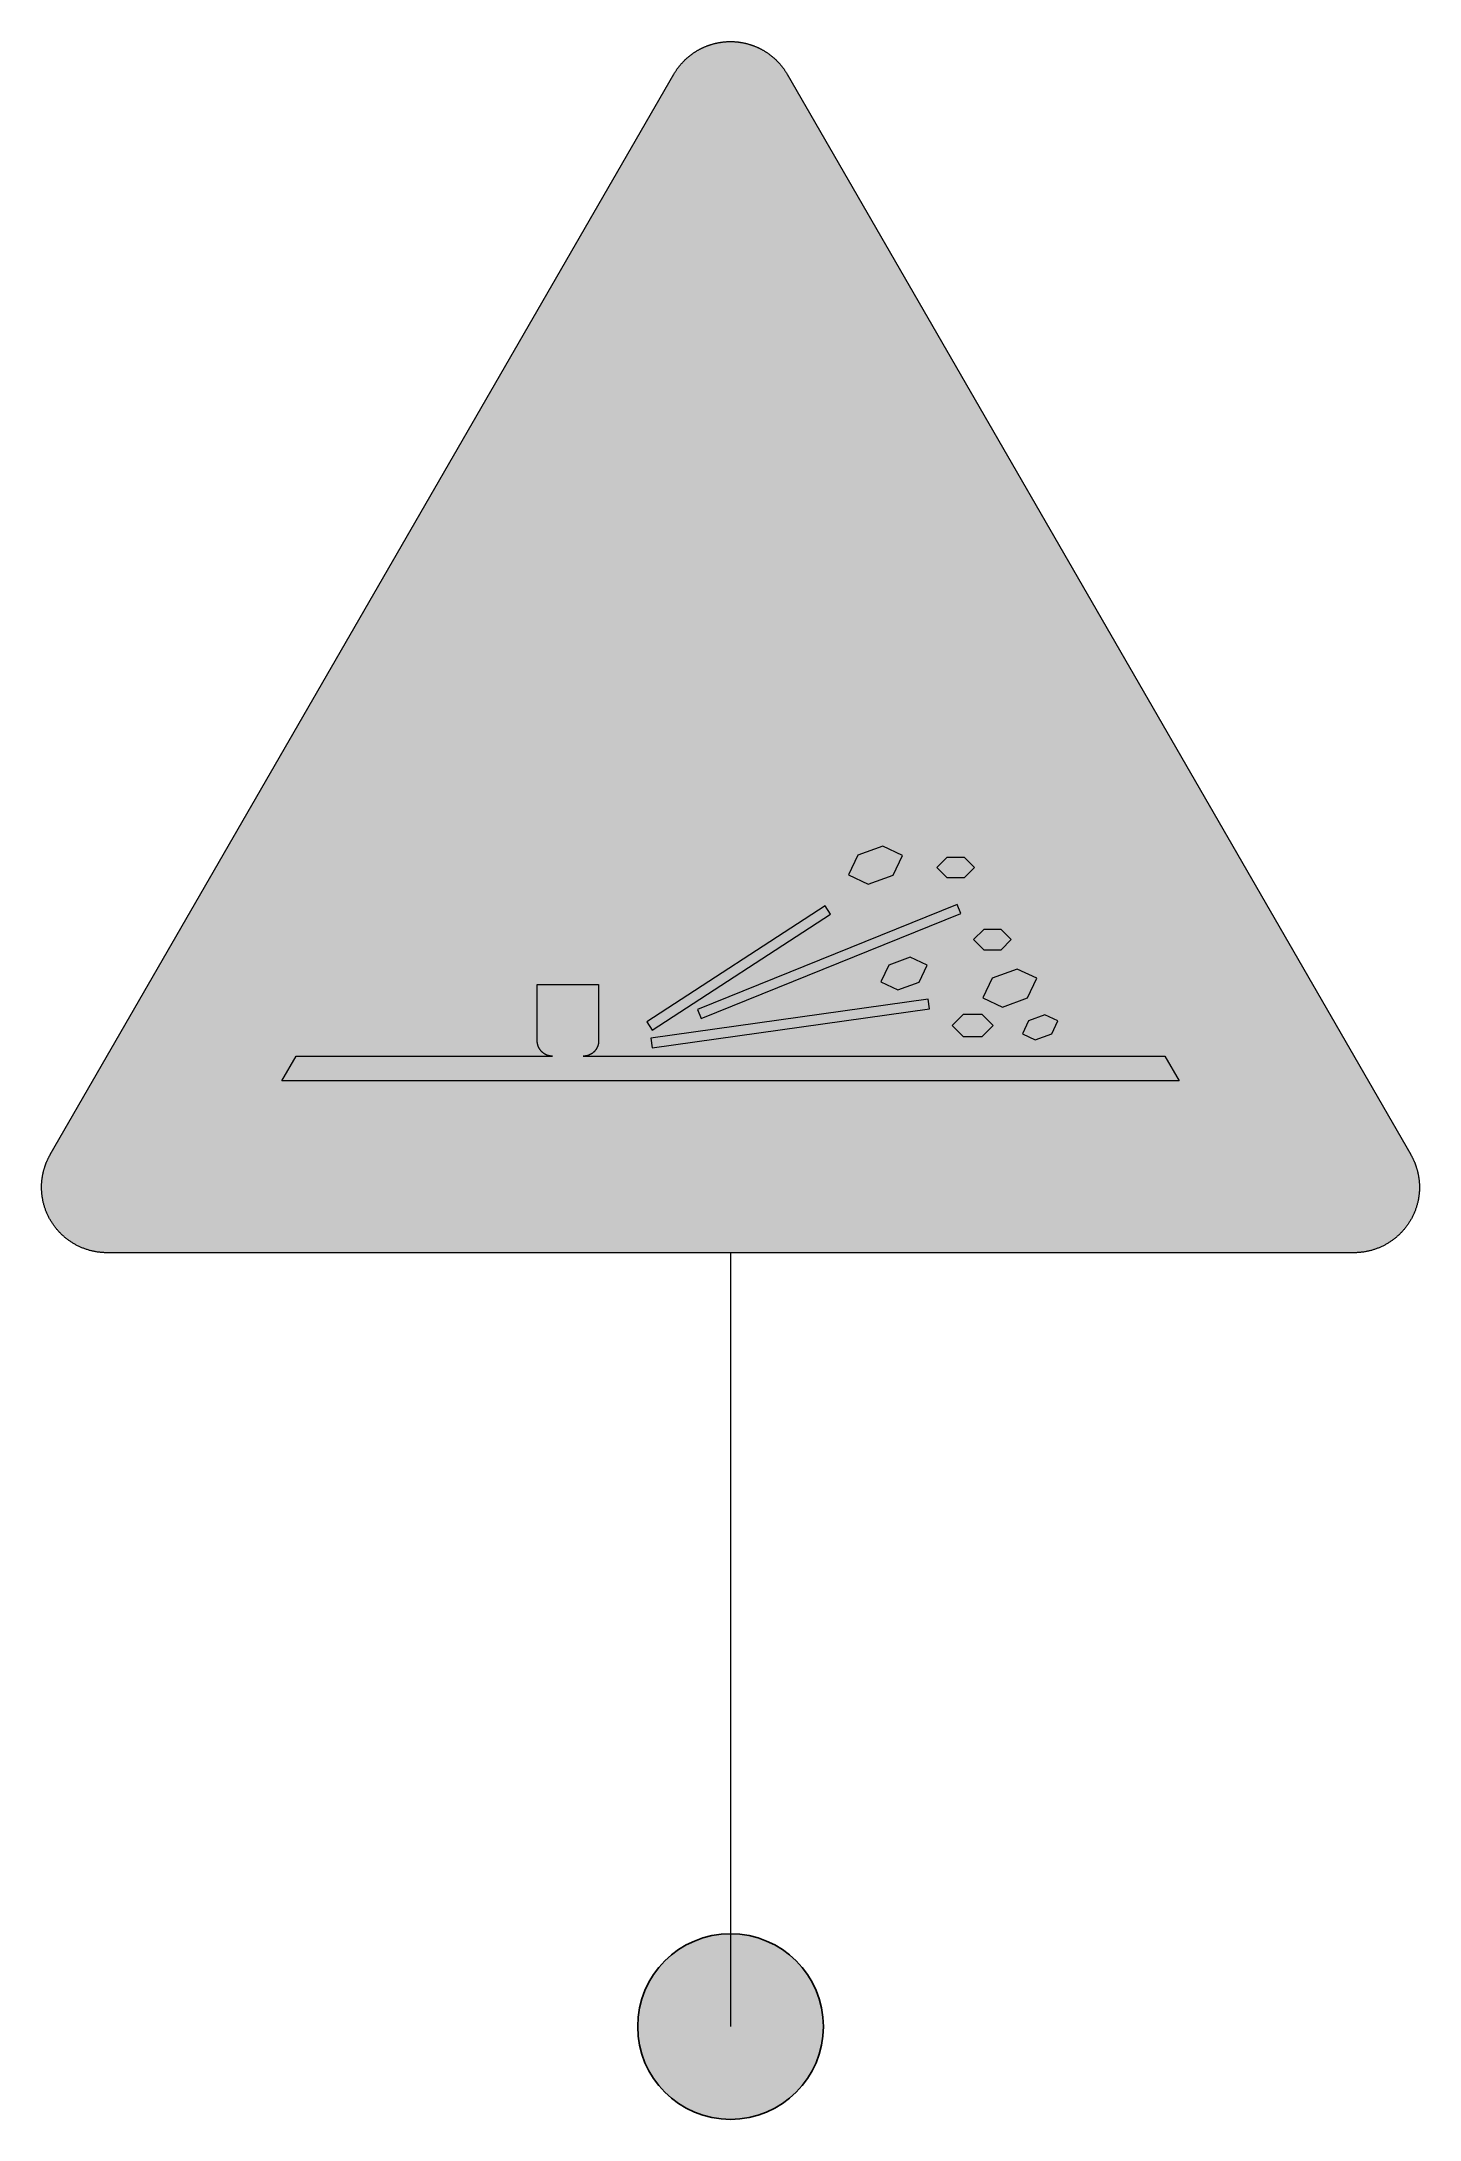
# Model space of a CAD drawing. Header units: metres. Extents: x -4.5 to 4.5, y -0.6 to 12.8.
import ezdxf

# ---------------------------------------------------------------- set-up
doc = ezdxf.new("R2010")
doc.units = ezdxf.units.M

msp = doc.modelspace()

# ---------------------------------------------------------------- hatches: boundary and pattern name
at = {"lineweight": 5, "true_color": 0xf1f0eb}
msp.add_hatch(color=7, dxfattribs=at).paths.add_polyline_path([(-4.029261, 5.000027), (-4.034526, 5.000048), (-4.039785, 5.000126), (-4.045041, 5.000279), (-4.0503, 5.000507), (-4.055481, 5.00081), (-4.06074, 5.001191), (-4.065921, 5.001572), (-4.071102, 5.002031), (-4.076283, 5.00264), (-4.081467, 5.003249), (-4.086648, 5.003858), (-4.091829, 5.00462), (-4.096935, 5.00546), (-4.102041, 5.006297), (-4.107144, 5.007212), (-4.11225, 5.008202), (-4.117356, 5.00927), (-4.122384, 5.010335), (-4.127415, 5.011556), (-4.132443, 5.012774), (-4.137474, 5.01407), (-4.142502, 5.015441), (-4.147455, 5.016812), (-4.152408, 5.018261), (-4.157361, 5.01986), (-4.162239, 5.021384), (-4.167114, 5.023061), (-4.171992, 5.024813), (-4.176867, 5.026568), (-4.18167, 5.028395), (-4.18647, 5.0303), (-4.19127, 5.032205), (-4.195995, 5.034263), (-4.200795, 5.036321), (-4.205442, 5.038379), (-4.210167, 5.040587), (-4.214817, 5.042798), (-4.219464, 5.045084), (-4.224036, 5.047445), (-4.228608, 5.049884), (-4.23318, 5.052323), (-4.237677, 5.054837), (-4.242171, 5.057429), (-4.24659, 5.060096), (-4.251012, 5.062763), (-4.255431, 5.065505), (-4.259775, 5.068247), (-4.264116, 5.071145), (-4.26846, 5.07404), (-4.272729, 5.07701), (-4.27692, 5.079983), (-4.281111, 5.083106), (-4.285302, 5.086232), (-4.289415, 5.089355), (-4.293531, 5.092631), (-4.297569, 5.09591), (-4.301607, 5.099186), (-4.30557, 5.102615), (-4.309533, 5.106044), (-4.313418, 5.109548), (-4.317228, 5.113055), (-4.321116, 5.116634), (-4.324848, 5.120294), (-4.328583, 5.124026), (-4.332315, 5.127761), (-4.335975, 5.131571), (-4.339554, 5.135381), (-4.343061, 5.139191), (-4.346565, 5.143154), (-4.349994, 5.147039), (-4.353423, 5.151077), (-4.356699, 5.15504), (-4.360053, 5.159078), (-4.363254, 5.163194), (-4.366455, 5.167307), (-4.369578, 5.171498), (-4.372626, 5.175689), (-4.375599, 5.179958), (-4.378569, 5.184149), (-4.381464, 5.188493), (-4.384362, 5.192834), (-4.387104, 5.197178), (-4.389846, 5.201597), (-4.392591, 5.206019), (-4.39518, 5.210438), (-4.397772, 5.214932), (-4.400286, 5.219429), (-4.402725, 5.224001), (-4.405164, 5.228573), (-4.407525, 5.233145), (-4.409811, 5.237792), (-4.412022, 5.242442), (-4.41423, 5.247167), (-4.416366, 5.251814), (-4.418421, 5.256614), (-4.420404, 5.261339), (-4.422384, 5.266139), (-4.424214, 5.270939), (-4.426041, 5.275742), (-4.427871, 5.280617), (-4.429548, 5.285495), (-4.431225, 5.29037), (-4.432824, 5.295248), (-4.434348, 5.300201), (-4.435797, 5.305154), (-4.437243, 5.310182), (-4.438539, 5.315135), (-4.439835, 5.320166), (-4.441131, 5.325194), (-4.442274, 5.330225), (-4.443339, 5.335253), (-4.444407, 5.340359), (-4.445397, 5.345465), (-4.446312, 5.350568), (-4.447227, 5.355674), (-4.447989, 5.360855), (-4.448751, 5.365961), (-4.449435, 5.371142), (-4.450044, 5.376326), (-4.450578, 5.381507), (-4.451037, 5.386688), (-4.451493, 5.391869), (-4.451799, 5.397128), (-4.452102, 5.402309), (-4.45233, 5.407568), (-4.452483, 5.412824), (-4.452636, 5.418083), (-4.452636, 5.423339), (-4.452636, 5.426768), (-4.452561, 5.430275), (-4.452483, 5.433779), (-4.452408, 5.437208), (-4.452255, 5.440715), (-4.452102, 5.444219), (-4.451949, 5.447648), (-4.451721, 5.451152), (-4.451493, 5.454581), (-4.451187, 5.45801), (-4.450884, 5.461517), (-4.450578, 5.464946), (-4.450197, 5.468375), (-4.449816, 5.471804), (-4.449435, 5.475308), (-4.448979, 5.478737), (-4.44852, 5.482166), (-4.448064, 5.485595), (-4.44753, 5.488949), (-4.446921, 5.492378), (-4.446387, 5.495807), (-4.445778, 5.499236), (-4.445169, 5.502587), (-4.444482, 5.506016), (-4.443798, 5.50937), (-4.443036, 5.512799), (-4.442349, 5.516153), (-4.441587, 5.519504), (-4.44075, 5.522858), (-4.43991, 5.526209), (-4.439073, 5.529563), (-4.438158, 5.532917), (-4.437321, 5.536268), (-4.436328, 5.539544), (-4.435416, 5.542898), (-4.434423, 5.546174), (-4.433358, 5.549528), (-4.432368, 5.552804), (-4.4313, 5.55608), (-4.430157, 5.559356), (-4.429014, 5.562635), (-4.427871, 5.565833), (-4.426728, 5.569112), (-4.42551, 5.572388), (-4.424289, 5.575589), (-4.422993, 5.578787), (-4.421775, 5.582066), (-4.420404, 5.585264), (-4.419108, 5.58839), (-4.417737, 5.591591), (-4.416366, 5.594789), (-4.414917, 5.597915), (-4.413468, 5.601116), (-4.412022, 5.604239), (-4.410498, 5.607362), (-4.408974, 5.610488), (-4.40745, 5.613611), (-4.405848, 5.616659), (-4.404249, 5.619785), (-4.40265, 5.622833), (-4.400973, 5.625881), (-4.399371, 5.628929), (-4.397619, 5.631977), (-4.395942, 5.635025), (-0.366591, 12.613952), (-0.364887, 12.616925), (-0.363135, 12.619898), (-0.361305, 12.622868), (-0.359478, 12.625841), (-0.357648, 12.628811), (-0.355743, 12.631709), (-0.353838, 12.634604), (-0.351933, 12.637499), (-0.350028, 12.640394), (-0.348048, 12.643214), (-0.346065, 12.646109), (-0.344085, 12.648929), (-0.342027, 12.651749), (-0.339969, 12.654491), (-0.337911, 12.657311), (-0.335778, 12.660053), (-0.333645, 12.662798), (-0.331512, 12.665465), (-0.329379, 12.668207), (-0.327168, 12.670874), (-0.324957, 12.673541), (-0.322749, 12.676208), (-0.320538, 12.6788), (-0.318252, 12.681389), (-0.315966, 12.683981), (-0.31368, 12.686573), (-0.311319, 12.689087), (-0.308955, 12.691676), (-0.306594, 12.694115), (-0.304233, 12.696629), (-0.301794, 12.699146), (-0.299355, 12.701582), (-0.296916, 12.704021), (-0.294402, 12.706385), (-0.291963, 12.708821), (-0.289449, 12.711185), (-0.286935, 12.713546), (-0.284343, 12.715832), (-0.281754, 12.718196), (-0.279237, 12.720482), (-0.27657, 12.72269), (-0.273981, 12.724976), (-0.271314, 12.727187), (-0.268647, 12.729395), (-0.26598, 12.731606), (-0.263313, 12.733739), (-0.260568, 12.735872), (-0.257826, 12.738008), (-0.255084, 12.740141), (-0.252339, 12.742199), (-0.249519, 12.744254), (-0.246702, 12.746237), (-0.243882, 12.748295), (-0.241062, 12.750275), (-0.238167, 12.752255), (-0.235272, 12.75416), (-0.232374, 12.756065), (-0.229479, 12.75797), (-0.226584, 12.759875), (-0.223611, 12.761705), (-0.220641, 12.763535), (-0.217668, 12.765287), (-0.214698, 12.767114), (-0.211725, 12.768869), (-0.208677, 12.770543), (-0.205629, 12.772298), (-0.202581, 12.773972), (-0.199533, 12.775574), (-0.196485, 12.777251), (-0.193362, 12.77885), (-0.190236, 12.780374), (-0.187188, 12.781973), (-0.184065, 12.783497), (-0.180939, 12.784946), (-0.177741, 12.78647), (-0.174615, 12.787841), (-0.171492, 12.78929), (-0.168291, 12.790661), (-0.16509, 12.792032), (-0.161889, 12.793403), (-0.158691, 12.794699), (-0.15549, 12.795995), (-0.152289, 12.797213), (-0.149013, 12.798434), (-0.145812, 12.799652), (-0.142536, 12.800873), (-0.13926, 12.802016), (-0.135981, 12.803081), (-0.132705, 12.804224), (-0.129429, 12.805292), (-0.126153, 12.806357), (-0.122877, 12.80735), (-0.119523, 12.80834), (-0.116247, 12.80933), (-0.112893, 12.810245), (-0.109542, 12.81116), (-0.106263, 12.811997), (-0.102912, 12.812912), (-0.099558, 12.813674), (-0.096207, 12.814511), (-0.092778, 12.815273), (-0.089424, 12.816035), (-0.08607, 12.816722), (-0.082641, 12.817406), (-0.07929, 12.818093), (-0.075861, 12.818702), (-0.072507, 12.819311), (-0.069078, 12.819923), (-0.065649, 12.820454), (-0.06222, 12.820988), (-0.058791, 12.821447), (-0.055362, 12.821903), (-0.051933, 12.822359), (-0.048504, 12.822818), (-0.045075, 12.823199), (-0.041646, 12.823502), (-0.038142, 12.823883), (-0.034713, 12.824189), (-0.031284, 12.824417), (-0.027777, 12.824645), (-0.024348, 12.824876), (-0.020844, 12.825026), (-0.017415, 12.825257), (-0.013911, 12.825332), (-0.010482, 12.825485), (-0.006975, 12.82556), (-0.003471, 12.82556), (-0.000042, 12.82556), (0.003465, 12.82556), (0.006969, 12.82556), (0.010398, 12.825485), (0.013902, 12.825332), (0.017409, 12.825257), (0.020838, 12.825026), (0.024342, 12.824876), (0.027771, 12.824645), (0.0312, 12.824417), (0.034707, 12.824189), (0.038136, 12.823883), (0.041565, 12.823502), (0.045069, 12.823199), (0.048498, 12.822818), (0.051927, 12.822359), (0.055356, 12.821903), (0.058785, 12.821447), (0.062214, 12.820988), (0.065643, 12.820454), (0.069072, 12.819923), (0.072426, 12.819311), (0.075855, 12.818702), (0.079284, 12.818093), (0.082635, 12.817406), (0.086064, 12.816722), (0.089418, 12.816035), (0.092769, 12.815273), (0.096123, 12.814511), (0.099477, 12.813674), (0.102828, 12.812912), (0.106182, 12.811997), (0.109533, 12.81116), (0.112887, 12.810245), (0.116241, 12.80933), (0.119517, 12.80834), (0.122868, 12.80735), (0.126147, 12.806357), (0.129423, 12.805292), (0.132699, 12.804224), (0.135975, 12.803081), (0.139251, 12.802016), (0.14253, 12.800873), (0.145728, 12.799652), (0.149007, 12.798434), (0.152205, 12.797213), (0.155484, 12.795995), (0.158682, 12.794699), (0.161883, 12.793403), (0.165084, 12.792032), (0.168207, 12.790661), (0.171408, 12.78929), (0.174609, 12.787841), (0.177732, 12.78647), (0.180858, 12.784946), (0.183981, 12.783497), (0.187107, 12.781973), (0.19023, 12.780374), (0.193353, 12.77885), (0.196401, 12.777251), (0.199449, 12.775574), (0.202575, 12.773972), (0.205623, 12.772298), (0.208593, 12.770543), (0.211641, 12.768869), (0.214689, 12.767114), (0.217662, 12.765287), (0.220635, 12.763535), (0.223605, 12.761705), (0.2265, 12.759875), (0.229473, 12.75797), (0.232368, 12.756065), (0.235263, 12.75416), (0.238161, 12.752255), (0.240978, 12.750275), (0.243876, 12.748295), (0.246693, 12.746237), (0.249438, 12.744254), (0.252258, 12.742199), (0.255, 12.740141), (0.25782, 12.738008), (0.260562, 12.735872), (0.263229, 12.733739), (0.265974, 12.731606), (0.268641, 12.729395), (0.271308, 12.727187), (0.273897, 12.724976), (0.276564, 12.72269), (0.279156, 12.720482), (0.281745, 12.718196), (0.284337, 12.715832), (0.286851, 12.713546), (0.289443, 12.711185), (0.291957, 12.708821), (0.294396, 12.706385), (0.29691, 12.704021), (0.299349, 12.701582), (0.301788, 12.699146), (0.304149, 12.696629), (0.306588, 12.694115), (0.308949, 12.691676), (0.311313, 12.689087), (0.313599, 12.686573), (0.31596, 12.683981), (0.318246, 12.681389), (0.320457, 12.6788), (0.322743, 12.676208), (0.324951, 12.673541), (0.327162, 12.670874), (0.32937, 12.668207), (0.331506, 12.665465), (0.333639, 12.662798), (0.335772, 12.660053), (0.337905, 12.657311), (0.339963, 12.654491), (0.342021, 12.651749), (0.344001, 12.648929), (0.346059, 12.646109), (0.348039, 12.643214), (0.349944, 12.640394), (0.351927, 12.637499), (0.353832, 12.634604), (0.355737, 12.631709), (0.357564, 12.628811), (0.359469, 12.625841), (0.361299, 12.622868), (0.363051, 12.619898), (0.364881, 12.616925), (0.366558, 12.613877), (4.395909, 5.635025), (4.397613, 5.631977), (4.39929, 5.628929), (4.400967, 5.625881), (4.402641, 5.622833), (4.404243, 5.619785), (4.405842, 5.616659), (4.407444, 5.613611), (4.408968, 5.610488), (4.410492, 5.607362), (4.412016, 5.604239), (4.413462, 5.601116), (4.414911, 5.597915), (4.416282, 5.594789), (4.417731, 5.591591), (4.419102, 5.58839), (4.420398, 5.585264), (4.421691, 5.582066), (4.422987, 5.578787), (4.424283, 5.575589), (4.425501, 5.572388), (4.426722, 5.569112), (4.427865, 5.565833), (4.429008, 5.562635), (4.430151, 5.559356), (4.431216, 5.55608), (4.432284, 5.552804), (4.433352, 5.549528), (4.434342, 5.546174), (4.435332, 5.542898), (4.436322, 5.539544), (4.437237, 5.536268), (4.438152, 5.532917), (4.439067, 5.529563), (4.439904, 5.526209), (4.440741, 5.522858), (4.441503, 5.519504), (4.442265, 5.516153), (4.443027, 5.512799), (4.443714, 5.50937), (4.444476, 5.506016), (4.445085, 5.502587), (4.445772, 5.499236), (4.446306, 5.495807), (4.446915, 5.492378), (4.447449, 5.488949), (4.44798, 5.485595), (4.448514, 5.482166), (4.448973, 5.478737), (4.449354, 5.475308), (4.44981, 5.471804), (4.450191, 5.468375), (4.450572, 5.464946), (4.450878, 5.461517), (4.451181, 5.45801), (4.451409, 5.454581), (4.45164, 5.451152), (4.451868, 5.447648), (4.452096, 5.444219), (4.452249, 5.440715), (4.452324, 5.437208), (4.452477, 5.433779), (4.452552, 5.430275), (4.452552, 5.426768), (4.452552, 5.423339), (4.452552, 5.418083), (4.452477, 5.412824), (4.452324, 5.407568), (4.452096, 5.402309), (4.45179, 5.397128), (4.451409, 5.391869), (4.451028, 5.386688), (4.450497, 5.381507), (4.449963, 5.376326), (4.449354, 5.371142), (4.448667, 5.365961), (4.44798, 5.360855), (4.447143, 5.355674), (4.446306, 5.350568), (4.445391, 5.345465), (4.444401, 5.340359), (4.443333, 5.335253), (4.44219, 5.330225), (4.441047, 5.325194), (4.439829, 5.320166), (4.438533, 5.315135), (4.437162, 5.310182), (4.435788, 5.305154), (4.434264, 5.300201), (4.43274, 5.295248), (4.431141, 5.29037), (4.429542, 5.285495), (4.427787, 5.280617), (4.426035, 5.275742), (4.424208, 5.270939), (4.422303, 5.266139), (4.420398, 5.261339), (4.41834, 5.256614), (4.416282, 5.251814), (4.414149, 5.247167), (4.412016, 5.242442), (4.40973, 5.237792), (4.407444, 5.233145), (4.405158, 5.228573), (4.402719, 5.224001), (4.40028, 5.219429), (4.397766, 5.214932), (4.395174, 5.210438), (4.392507, 5.206019), (4.38984, 5.201597), (4.387098, 5.197178), (4.384278, 5.192834), (4.381458, 5.188493), (4.378563, 5.184149), (4.37559, 5.179958), (4.37262, 5.175689), (4.369494, 5.171498), (4.366371, 5.167307), (4.363248, 5.163194), (4.359969, 5.159078), (4.356693, 5.15504), (4.353417, 5.151077), (4.349988, 5.147039), (4.346559, 5.143154), (4.343055, 5.139191), (4.339548, 5.135381), (4.335966, 5.131571), (4.332309, 5.127761), (4.328577, 5.124026), (4.324842, 5.120294), (4.321107, 5.116634), (4.317222, 5.113055), (4.313412, 5.109548), (4.309449, 5.106044), (4.305564, 5.102615), (4.301526, 5.099186), (4.297563, 5.09591), (4.293525, 5.092631), (4.289409, 5.089355), (4.285293, 5.086232), (4.281102, 5.083106), (4.276911, 5.079983), (4.272645, 5.07701), (4.268379, 5.07404), (4.26411, 5.071145), (4.259766, 5.068247), (4.255425, 5.065505), (4.251003, 5.062763), (4.246584, 5.060096), (4.242165, 5.057429), (4.237668, 5.054837), (4.233174, 5.052323), (4.228602, 5.049884), (4.22403, 5.047445), (4.21938, 5.045084), (4.214808, 5.042798), (4.210161, 5.040587), (4.205436, 5.038379), (4.200711, 5.036321), (4.195989, 5.034263), (4.191264, 5.032205), (4.186464, 5.0303), (4.181661, 5.028395), (4.176861, 5.026568), (4.171986, 5.024813), (4.167108, 5.023061), (4.16223, 5.021384), (4.157277, 5.01986), (4.152402, 5.018261), (4.147449, 5.016812), (4.142418, 5.015441), (4.137465, 5.01407), (4.132437, 5.012774), (4.127409, 5.011556), (4.122378, 5.010335), (4.117272, 5.00927), (4.112244, 5.008202), (4.107138, 5.007212), (4.102032, 5.006297), (4.096929, 5.00546), (4.091745, 5.00462), (4.086642, 5.003858), (4.081458, 5.003249), (4.076277, 5.00264), (4.071096, 5.002031), (4.065915, 5.001572), (4.060656, 5.001191), (4.055475, 5.00081), (4.050216, 5.000507), (4.045035, 5.000279), (4.039779, 5.000126), (4.03452, 5.000048), (4.029261, 4.999973)])
at = {"lineweight": 5, "true_color": 0xac3020}
h = msp.add_hatch(color=24, dxfattribs=at)
h.paths.add_polyline_path([(-4.029261, 5.158775), (-4.036128, 5.15885), (-4.042908, 5.159078), (-4.049613, 5.159537), (-4.056321, 5.160068), (-4.063026, 5.16083), (-4.069578, 5.161823), (-4.076133, 5.162888), (-4.08261, 5.164109), (-4.089009, 5.16548), (-4.095411, 5.167079), (-4.101735, 5.168756), (-4.107984, 5.170661), (-4.114155, 5.172641), (-4.120251, 5.174777), (-4.126272, 5.177063), (-4.13229, 5.179499), (-4.138158, 5.182091), (-4.144026, 5.184833), (-4.149741, 5.187653), (-4.155381, 5.190701), (-4.161018, 5.193827), (-4.166505, 5.197025), (-4.171914, 5.200454), (-4.177248, 5.203961), (-4.182432, 5.207543), (-4.187613, 5.211275), (-4.192641, 5.215163), (-4.197594, 5.219201), (-4.202472, 5.223239), (-4.207197, 5.227505), (-4.211844, 5.231774), (-4.216341, 5.236268), (-4.220835, 5.240765), (-4.225104, 5.245412), (-4.22937, 5.250215), (-4.233486, 5.255015), (-4.237446, 5.259968), (-4.241334, 5.264996), (-4.245066, 5.270177), (-4.248648, 5.275436), (-4.252155, 5.280695), (-4.255584, 5.286104), (-4.258782, 5.291666), (-4.261908, 5.297228), (-4.264956, 5.302868), (-4.267776, 5.308658), (-4.270518, 5.314451), (-4.27311, 5.320319), (-4.275546, 5.326337), (-4.277832, 5.332358), (-4.279968, 5.338454), (-4.281948, 5.344625), (-4.283853, 5.350874), (-4.28553, 5.357198), (-4.287129, 5.3636), (-4.2885, 5.369999), (-4.289721, 5.376476), (-4.290864, 5.383031), (-4.291779, 5.389661), (-4.292541, 5.396288), (-4.293072, 5.402996), (-4.293531, 5.409701), (-4.293759, 5.416481), (-4.293912, 5.423339), (-4.293834, 5.425475), (-4.293834, 5.427683), (-4.293834, 5.429816), (-4.293759, 5.432027), (-4.293684, 5.43416), (-4.293531, 5.436371), (-4.293453, 5.438504), (-4.293303, 5.440715), (-4.29315, 5.442848), (-4.292997, 5.445056), (-4.292769, 5.447192), (-4.292616, 5.449325), (-4.292388, 5.451458), (-4.29216, 5.453669), (-4.291854, 5.455802), (-4.291626, 5.457935), (-4.29132, 5.460068), (-4.291017, 5.462201), (-4.290711, 5.464337), (-4.29033, 5.46647), (-4.289949, 5.468603), (-4.289568, 5.470736), (-4.289187, 5.472869), (-4.288806, 5.475005), (-4.28835, 5.477138), (-4.287891, 5.479196), (-4.287435, 5.481329), (-4.286976, 5.483462), (-4.286445, 5.48552), (-4.285911, 5.487653), (-4.285377, 5.489711), (-4.284843, 5.491769), (-4.284309, 5.493902), (-4.2837, 5.49596), (-4.283091, 5.498015), (-4.282482, 5.500073), (-4.281873, 5.502206), (-4.281186, 5.504264), (-4.280499, 5.506247), (-4.279815, 5.508302), (-4.279128, 5.51036), (-4.278444, 5.512418), (-4.277682, 5.514476), (-4.27692, 5.516456), (-4.276158, 5.518514), (-4.275396, 5.520494), (-4.274556, 5.522477), (-4.273719, 5.524535), (-4.272879, 5.526515), (-4.272042, 5.528495), (-4.271205, 5.530478), (-4.27029, 5.532458), (-4.269375, 5.534441), (-4.26846, 5.536346), (-4.267545, 5.538326), (-4.266633, 5.540306), (-4.26564, 5.542211), (-4.26465, 5.544194), (-4.26366, 5.546099), (-4.26267, 5.548004), (-4.261602, 5.549909), (-4.260537, 5.551814), (-4.259469, 5.553719), (-4.258401, 5.555624), (-0.229092, 12.534575), (-0.22689, 12.538364), (-0.224604, 12.542096), (-0.22224, 12.545831), (-0.219801, 12.549488), (-0.217365, 12.553145), (-0.214773, 12.556727), (-0.212259, 12.560231), (-0.209592, 12.563738), (-0.206925, 12.567167), (-0.20418, 12.570518), (-0.201363, 12.573872), (-0.198543, 12.577148), (-0.195648, 12.580349), (-0.192675, 12.58355), (-0.189702, 12.586673), (-0.186654, 12.589721), (-0.183606, 12.592769), (-0.180483, 12.595742), (-0.177282, 12.598637), (-0.174081, 12.601457), (-0.170805, 12.604277), (-0.167529, 12.607019), (-0.164175, 12.609761), (-0.160824, 12.612353), (-0.157395, 12.614945), (-0.153888, 12.617459), (-0.150384, 12.619898), (-0.14688, 12.622334), (-0.143298, 12.624698), (-0.139641, 12.626984), (-0.135981, 12.629192), (-0.132324, 12.631403), (-0.128592, 12.633461), (-0.124782, 12.635519), (-0.121047, 12.637499), (-0.117162, 12.639479), (-0.113352, 12.641309), (-0.109464, 12.643139), (-0.105501, 12.644891), (-0.101616, 12.646568), (-0.097578, 12.648167), (-0.093615, 12.649691), (-0.089577, 12.651215), (-0.085539, 12.652664), (-0.081423, 12.653957), (-0.077307, 12.655253), (-0.073194, 12.656474), (-0.069078, 12.657692), (-0.064887, 12.65876), (-0.060696, 12.659825), (-0.05643, 12.66074), (-0.052239, 12.661655), (-0.04797, 12.662492), (-0.043704, 12.663179), (-0.03936, 12.663863), (-0.035094, 12.664475), (-0.03075, 12.665006), (-0.026406, 12.66554), (-0.021987, 12.665921), (-0.017643, 12.666227), (-0.013224, 12.66653), (-0.00888, 12.666683), (-0.004461, 12.666761), (-0.000042, 12.666836), (0.004377, 12.666761), (0.008799, 12.666683), (0.013218, 12.66653), (0.017637, 12.666227), (0.021981, 12.665921), (0.026325, 12.66554), (0.030666, 12.665006), (0.03501, 12.664475), (0.039354, 12.663863), (0.04362, 12.663179), (0.047889, 12.662492), (0.052155, 12.661655), (0.056424, 12.66074), (0.060615, 12.659825), (0.064881, 12.65876), (0.068997, 12.657692), (0.073188, 12.656474), (0.077301, 12.655253), (0.081417, 12.653957), (0.08553, 12.652664), (0.089571, 12.651215), (0.093609, 12.649691), (0.097572, 12.648167), (0.101532, 12.646568), (0.105495, 12.644891), (0.109458, 12.643139), (0.113343, 12.641309), (0.117153, 12.639479), (0.120963, 12.637499), (0.124773, 12.635519), (0.128583, 12.633461), (0.132243, 12.631403), (0.135975, 12.629192), (0.139632, 12.626984), (0.143214, 12.624698), (0.146796, 12.622334), (0.150378, 12.619898), (0.153882, 12.617459), (0.157311, 12.614945), (0.16074, 12.612353), (0.164169, 12.609761), (0.167523, 12.607019), (0.170799, 12.604277), (0.174075, 12.601457), (0.177276, 12.598637), (0.180477, 12.595742), (0.1836, 12.592769), (0.186648, 12.589721), (0.189696, 12.586673), (0.192669, 12.58355), (0.195639, 12.580349), (0.198537, 12.577148), (0.201354, 12.573872), (0.204174, 12.570518), (0.206919, 12.567167), (0.209586, 12.563738), (0.212253, 12.560231), (0.214842, 12.556727), (0.217356, 12.553145), (0.219795, 12.549488), (0.222234, 12.545831), (0.224595, 12.542096), (0.226881, 12.538364), (0.229167, 12.534554), (4.258443, 5.555651), (4.259463, 5.553719), (4.260528, 5.551814), (4.261596, 5.549909), (4.262664, 5.548004), (4.263654, 5.546099), (4.264644, 5.544194), (4.265634, 5.542211), (4.266549, 5.540306), (4.267539, 5.538326), (4.268454, 5.536346), (4.269369, 5.534441), (4.270284, 5.532458), (4.271196, 5.530478), (4.272036, 5.528495), (4.272873, 5.526515), (4.273713, 5.524535), (4.27455, 5.522477), (4.275312, 5.520494), (4.276149, 5.518514), (4.276911, 5.516456), (4.277673, 5.514476), (4.27836, 5.512418), (4.279122, 5.51036), (4.279809, 5.508302), (4.280493, 5.506247), (4.28118, 5.504264), (4.281789, 5.502206), (4.282476, 5.500073), (4.283085, 5.498015), (4.283694, 5.49596), (4.284228, 5.493902), (4.284837, 5.491769), (4.285371, 5.489711), (4.285905, 5.487653), (4.286436, 5.48552), (4.286895, 5.483462), (4.287429, 5.481329), (4.287885, 5.479196), (4.288341, 5.477138), (4.288722, 5.475005), (4.289181, 5.472869), (4.289562, 5.470736), (4.289943, 5.468603), (4.290324, 5.46647), (4.290627, 5.464337), (4.290933, 5.462201), (4.291239, 5.460068), (4.291542, 5.457935), (4.291848, 5.455802), (4.292076, 5.453669), (4.292304, 5.451458), (4.292532, 5.449325), (4.292763, 5.447192), (4.292913, 5.445056), (4.293144, 5.442848), (4.293294, 5.440715), (4.293372, 5.438504), (4.293525, 5.436371), (4.2936, 5.43416), (4.293675, 5.432027), (4.293753, 5.429816), (4.293828, 5.427683), (4.293828, 5.425475), (4.293828, 5.423339), (4.293753, 5.416481), (4.293525, 5.409701), (4.293066, 5.402996), (4.292457, 5.396288), (4.291695, 5.389661), (4.29078, 5.383031), (4.289715, 5.376476), (4.288494, 5.369999), (4.287048, 5.3636), (4.285524, 5.357198), (4.283769, 5.350874), (4.281942, 5.344625), (4.279959, 5.338454), (4.277751, 5.332358), (4.275465, 5.326337), (4.273026, 5.320319), (4.270434, 5.314451), (4.267767, 5.308658), (4.264872, 5.302868), (4.261902, 5.297228), (4.258776, 5.291666), (4.2555, 5.286104), (4.252146, 5.280695), (4.248642, 5.275436), (4.24506, 5.270177), (4.24125, 5.264996), (4.23744, 5.259968), (4.233402, 5.255015), (4.229286, 5.250215), (4.225095, 5.245412), (4.220754, 5.240765), (4.216332, 5.236268), (4.211838, 5.231774), (4.207188, 5.227505), (4.202388, 5.223239), (4.197588, 5.219201), (4.192635, 5.215163), (4.187529, 5.211275), (4.182423, 5.207543), (4.177167, 5.203961), (4.171833, 5.200454), (4.166421, 5.197025), (4.160937, 5.193827), (4.155372, 5.190701), (4.149735, 5.187653), (4.143942, 5.184833), (4.138152, 5.182091), (4.132284, 5.179499), (4.126266, 5.177063), (4.120245, 5.174777), (4.114149, 5.172641), (4.107978, 5.170661), (4.101729, 5.168756), (4.095405, 5.167079), (4.089003, 5.16548), (4.082601, 5.164109), (4.076124, 5.162888), (4.069572, 5.161823), (4.062942, 5.16083), (4.056312, 5.160068), (4.049607, 5.159537), (4.042902, 5.159078), (4.036119, 5.15885), (4.029261, 5.158775)])
h.paths.add_polyline_path([(-3.11268, 5.952527), (0.000015, 11.34395), (3.112755, 5.952527)], flags=16)
at = {"lineweight": 5, "true_color": 0x2a292a}
h = msp.add_hatch(color=250, dxfattribs=at)
h.paths.add_polyline_path([(-1.585125, 8.386694), (-1.116654, 8.386694), (-1.113627, 8.386607), (-1.110504, 8.386529), (-1.107456, 8.386376), (-1.104408, 8.386226), (-1.10136, 8.38592), (-1.098387, 8.385614), (-1.095339, 8.385311), (-1.092369, 8.384852), (-1.089396, 8.384396), (-1.086426, 8.383862), (-1.083453, 8.383253), (-1.08048, 8.382644), (-1.077585, 8.381957), (-1.07469, 8.381273), (-1.071795, 8.380433), (-1.0689, 8.379596), (-1.06608, 8.378756), (-1.06326, 8.377766), (-1.06044, 8.376776), (-1.05762, 8.375786), (-1.054878, 8.374643), (-1.052136, 8.373575), (-1.049391, 8.372357), (-1.046724, 8.371136), (-1.044057, 8.369843), (-1.04139, 8.368547), (-1.038723, 8.367176), (-1.036134, 8.365727), (-1.033617, 8.364278), (-1.031028, 8.362754), (-1.028514, 8.36123), (-1.025997, 8.359631), (-1.023561, 8.357954), (-1.021122, 8.356277), (-1.018758, 8.354525), (-1.016397, 8.352773), (-1.014036, 8.350943), (-1.01175, 8.349116), (-1.009464, 8.347211), (-1.007178, 8.345228), (-1.004967, 8.343248), (-1.002834, 8.341268), (-1.000701, 8.339132), (-0.998565, 8.337077), (-0.99651, 8.334941), (-0.994527, 8.332733), (-0.992547, 8.330522), (-0.990564, 8.328236), (-0.988659, 8.32595), (-0.986754, 8.323664), (-0.984927, 8.321225), (-0.983175, 8.318864), (-0.98142, 8.316425), (-0.979668, 8.313911), (-0.977991, 8.311397), (-0.976392, 8.308883), (-0.974793, 8.306291), (-0.973269, 8.303699), (-0.97182, 8.301032), (-0.970371, 8.298365), (-0.968925, 8.295623), (-0.967629, 8.292881), (-0.966333, 8.290061), (-0.965037, 8.287241), (-0.703404, 7.686119), (-0.702606, 7.684118), (-0.701691, 7.682138), (-0.700776, 7.680155), (-0.699939, 7.678175), (-0.699024, 7.676192), (-0.698109, 7.674212), (-0.697194, 7.672232), (-0.696282, 7.670249), (-0.695367, 7.668344), (-0.694452, 7.666364), (-0.693462, 7.664381), (-0.692547, 7.662476), (-0.691557, 7.660496), (-0.690642, 7.658591), (-0.689652, 7.656611), (-0.688662, 7.654706), (-0.687669, 7.652801), (-0.686679, 7.650818), (-0.685689, 7.648913), (-0.684699, 7.647008), (-0.683709, 7.645103), (-0.682641, 7.643198), (-0.681651, 7.641293), (-0.680583, 7.639388), (-0.679593, 7.637483), (-0.678525, 7.635578), (-0.67746, 7.633673), (-0.676392, 7.631768), (-0.675327, 7.629863), (-0.674259, 7.628036), (-0.673191, 7.626131), (-0.672126, 7.624226), (-0.671058, 7.622396), (-0.669915, 7.620491), (-0.66885, 7.618661), (-0.667707, 7.616756), (-0.666564, 7.614929), (-0.665496, 7.613099), (-0.664353, 7.611272), (-0.66321, 7.609367), (-0.662067, 7.607537), (-0.660924, 7.605707), (-0.659706, 7.60388), (-0.658563, 7.60205), (-0.65742, 7.600223), (-0.656199, 7.598393), (-0.655056, 7.596641), (-0.653838, 7.594811), (-0.652617, 7.592984), (-0.651399, 7.591229), (-0.650181, 7.589402), (-0.64896, 7.587572), (-0.647742, 7.58582), (-0.646521, 7.584068), (-0.645303, 7.582238), (-0.644007, 7.580486), (-0.642789, 7.578734), (-0.641493, 7.576982), (-0.640275, 7.575152), (-0.638979, 7.5734), (-0.637683, 7.571648), (-0.636387, 7.569893), (-0.635091, 7.568219), (-0.633798, 7.566464), (-0.594102, 7.513568), (-0.592953, 7.511906), (-0.591735, 7.510307), (-0.590592, 7.50863), (-0.589449, 7.507028), (-0.588306, 7.505354), (-0.587238, 7.503677), (-0.586095, 7.502), (-0.58503, 7.500323), (-0.583962, 7.498646), (-0.582972, 7.496894), (-0.581904, 7.495217), (-0.580914, 7.493465), (-0.579924, 7.491713), (-0.578934, 7.490036), (-0.578019, 7.488284), (-0.577104, 7.486454), (-0.576189, 7.484702), (-0.575274, 7.48295), (-0.574362, 7.48112), (-0.573522, 7.479368), (-0.572685, 7.477541), (-0.571845, 7.475711), (-0.571083, 7.473959), (-0.570246, 7.472129), (-0.569484, 7.470302), (-0.568722, 7.468397), (-0.568035, 7.466567), (-0.567273, 7.464737), (-0.566589, 7.462832), (-0.565902, 7.461005), (-0.565293, 7.4591), (-0.564606, 7.45727), (-0.563997, 7.455365), (-0.563388, 7.45346), (-0.562854, 7.451555), (-0.562245, 7.44965), (-0.561711, 7.447745), (-0.561177, 7.44584), (-0.560721, 7.44386), (-0.560187, 7.441955), (-0.559731, 7.44005), (-0.559272, 7.438067), (-0.558891, 7.436162), (-0.558435, 7.434182), (-0.558054, 7.432277), (-0.557673, 7.430297), (-0.557367, 7.428314), (-0.557064, 7.426334), (-0.556683, 7.424429), (-0.556455, 7.422446), (-0.556149, 7.420466), (-0.555921, 7.418486), (-0.555693, 7.416503), (-0.555462, 7.414523), (-0.555234, 7.412465), (-0.555081, 7.410485), (-0.554931, 7.408502), (-0.554853, 7.406522), (-0.5547, 7.404539), (-0.554625, 7.402484), (-0.55455, 7.400501), (-0.554472, 7.398521), (-0.554472, 7.396463), (-0.554472, 7.394483), (-0.554412, 6.964559), (-0.554472, 6.960218), (-0.5547, 6.956027), (-0.554931, 6.951761), (-0.555312, 6.947645), (-0.555768, 6.943454), (-0.556377, 6.939338), (-0.557064, 6.935225), (-0.557826, 6.931187), (-0.558663, 6.927146), (-0.559653, 6.923186), (-0.560721, 6.919223), (-0.561864, 6.915335), (-0.56316, 6.91145), (-0.564456, 6.90764), (-0.565902, 6.903905), (-0.567426, 6.900173), (-0.569028, 6.896438), (-0.57078, 6.892856), (-0.572532, 6.889277), (-0.574437, 6.885695), (-0.576342, 6.882188), (-0.5784, 6.878759), (-0.580533, 6.875408), (-0.582666, 6.872054), (-0.584952, 6.868778), (-0.587316, 6.865577), (-0.589752, 6.862454), (-0.592191, 6.859328), (-0.594783, 6.85628), (-0.59745, 6.85331), (-0.600117, 6.850415), (-0.602859, 6.847595), (-0.605754, 6.84485), (-0.608652, 6.842108), (-0.611622, 6.839516), (-0.614595, 6.836927), (-0.617718, 6.834413), (-0.620844, 6.831974), (-0.62412, 6.829688), (-0.627396, 6.827402), (-0.630672, 6.825191), (-0.634101, 6.823133), (-0.63753, 6.821078), (-0.640959, 6.819095), (-0.644541, 6.817268), (-0.648123, 6.815438), (-0.65178, 6.813761), (-0.655437, 6.812162), (-0.659172, 6.810638), (-0.662982, 6.809189), (-0.666792, 6.807818), (-0.670677, 6.8066), (-0.674565, 6.805457), (-0.678525, 6.804389), (-0.682488, 6.803399), (-0.686526, 6.802484), (-0.690567, 6.801722), (-0.694605, 6.801035), (-0.698718, 6.800504), (-0.702909, 6.800045), (-0.7071, 6.799664), (-0.711291, 6.799361), (-0.71556, 6.799208), (-0.719826, 6.79913), (-2.501661, 6.799193), (-2.005197, 7.659089), (-0.868602, 7.659089), (-1.095972, 8.181599), (-1.096482, 8.182694), (-1.097016, 8.183762), (-1.09755, 8.184905), (-1.098159, 8.18597), (-1.098693, 8.187038), (-1.099302, 8.188106), (-1.099911, 8.189171), (-1.100523, 8.190161), (-1.101207, 8.191229), (-1.101894, 8.192219), (-1.102578, 8.193209), (-1.103265, 8.194202), (-1.103952, 8.195192), (-1.104714, 8.196107), (-1.105476, 8.197019), (-1.106238, 8.197934), (-1.107, 8.198849), (-1.107762, 8.199764), (-1.108599, 8.200601), (-1.109436, 8.201441), (-1.110276, 8.202278), (-1.111113, 8.203115), (-1.112028, 8.203955), (-1.112865, 8.204717), (-1.11378, 8.205479), (-1.114695, 8.206241), (-1.11561, 8.207003), (-1.116525, 8.207765), (-1.117515, 8.208449), (-1.11843, 8.209136), (-1.11942, 8.209823), (-1.12041, 8.210507), (-1.1214, 8.211116), (-1.12239, 8.211728), (-1.123458, 8.212337), (-1.124448, 8.212946), (-1.125516, 8.21348), (-1.126506, 8.214014), (-1.127574, 8.214545), (-1.128639, 8.215079), (-1.129782, 8.215613), (-1.13085, 8.216069), (-1.131915, 8.216528), (-1.133058, 8.216909), (-1.134126, 8.217365), (-1.135269, 8.217746), (-1.136412, 8.218127), (-1.137555, 8.218508), (-1.138698, 8.218814), (-1.139841, 8.219117), (-1.140984, 8.219423), (-1.142202, 8.219729), (-1.143345, 8.219957), (-1.144566, 8.220185), (-1.145709, 8.220413), (-1.146927, 8.220566), (-1.148148, 8.220719), (-1.149366, 8.220872), (-1.150509, 8.221022), (-1.151727, 8.2211), (-1.152948, 8.221175), (-1.154166, 8.221253), (-1.155462, 8.221253), (-1.15668, 8.221328), (-1.680585, 8.221328)])
edge = h.paths.add_edge_path(flags=16)
edge.add_line((-0.852069, 7.295288), (-0.852186, 7.300376))
edge.add_line((-0.852186, 7.300376), (-0.852339, 7.305479))
edge.add_line((-0.852339, 7.305479), (-0.85272, 7.31051))
edge.add_line((-0.85272, 7.31051), (-0.853101, 7.315538))
edge.add_line((-0.853101, 7.315538), (-0.85371, 7.320491))
edge.add_line((-0.85371, 7.320491), (-0.854397, 7.325444))
edge.add_line((-0.854397, 7.325444), (-0.855234, 7.330397))
edge.add_line((-0.855234, 7.330397), (-0.856149, 7.335275))
edge.add_line((-0.856149, 7.335275), (-0.857214, 7.340075))
edge.add_line((-0.857214, 7.340075), (-0.858357, 7.344875))
edge.add_line((-0.858357, 7.344875), (-0.859653, 7.3496))
edge.add_line((-0.859653, 7.3496), (-0.861024, 7.354247))
edge.add_line((-0.861024, 7.354247), (-0.862548, 7.358897))
edge.add_line((-0.862548, 7.358897), (-0.86415, 7.363469))
edge.add_line((-0.86415, 7.363469), (-0.865902, 7.368041))
edge.add_line((-0.865902, 7.368041), (-0.867732, 7.37246))
edge.add_line((-0.867732, 7.37246), (-0.869637, 7.376879))
edge.add_line((-0.869637, 7.376879), (-0.871692, 7.381298))
edge.add_line((-0.871692, 7.381298), (-0.873828, 7.385567))
edge.add_line((-0.873828, 7.385567), (-0.876036, 7.389833))
edge.add_line((-0.876036, 7.389833), (-0.8784, 7.394024))
edge.add_line((-0.8784, 7.394024), (-0.880836, 7.39814))
edge.add_line((-0.880836, 7.39814), (-0.883353, 7.402178))
edge.add_line((-0.883353, 7.402178), (-0.88602, 7.406216))
edge.add_line((-0.88602, 7.406216), (-0.888687, 7.410104))
edge.add_line((-0.888687, 7.410104), (-0.891504, 7.413989))
edge.add_line((-0.891504, 7.413989), (-0.894402, 7.417724))
edge.add_line((-0.894402, 7.417724), (-0.89745, 7.421456))
edge.add_line((-0.89745, 7.421456), (-0.900498, 7.425113))
edge.add_line((-0.900498, 7.425113), (-0.903621, 7.428695))
edge.add_line((-0.903621, 7.428695), (-0.906897, 7.432124))
edge.add_line((-0.906897, 7.432124), (-0.910251, 7.435553))
edge.add_line((-0.910251, 7.435553), (-0.913602, 7.438907))
edge.add_line((-0.913602, 7.438907), (-0.917109, 7.442108))
edge.add_line((-0.917109, 7.442108), (-0.920691, 7.445306))
edge.add_line((-0.920691, 7.445306), (-0.924348, 7.448354))
edge.add_line((-0.924348, 7.448354), (-0.928005, 7.451327))
edge.add_line((-0.928005, 7.451327), (-0.931815, 7.4543))
edge.add_line((-0.931815, 7.4543), (-0.9357, 7.457042))
edge.add_line((-0.9357, 7.457042), (-0.939588, 7.459784))
edge.add_line((-0.939588, 7.459784), (-0.943551, 7.462451))
edge.add_line((-0.943551, 7.462451), (-0.947664, 7.464968))
edge.add_line((-0.947664, 7.464968), (-0.95178, 7.467404))
edge.add_line((-0.95178, 7.467404), (-0.955971, 7.469768))
edge.add_line((-0.955971, 7.469768), (-0.960237, 7.471976))
edge.add_line((-0.960237, 7.471976), (-0.964506, 7.474112))
edge.add_line((-0.964506, 7.474112), (-0.968847, 7.476167))
edge.add_line((-0.968847, 7.476167), (-0.973269, 7.478072))
edge.add_line((-0.973269, 7.478072), (-0.977763, 7.479902))
edge.add_line((-0.977763, 7.479902), (-0.982335, 7.481654))
edge.add_line((-0.982335, 7.481654), (-0.986907, 7.483256))
edge.add_line((-0.986907, 7.483256), (-0.991557, 7.48478))
edge.add_line((-0.991557, 7.48478), (-0.996204, 7.486151))
edge.add_line((-0.996204, 7.486151), (-1.000929, 7.487447))
edge.add_line((-1.000929, 7.487447), (-1.005729, 7.48859))
edge.add_line((-1.005729, 7.48859), (-1.010529, 7.489655))
edge.add_line((-1.010529, 7.489655), (-1.015407, 7.49057))
edge.add_line((-1.015407, 7.49057), (-1.02036, 7.491407))
edge.add_line((-1.02036, 7.491407), (-1.025235, 7.492094))
edge.add_line((-1.025235, 7.492094), (-1.030266, 7.492628))
edge.add_line((-1.030266, 7.492628), (-1.035294, 7.493084))
edge.add_line((-1.035294, 7.493084), (-1.040325, 7.493465))
edge.add_line((-1.040325, 7.493465), (-1.045428, 7.493618))
edge.add_line((-1.045428, 7.493618), (-1.050534, 7.493693))
edge.add_line((-1.050534, 7.493693), (-1.05564, 7.493618))
edge.add_line((-1.05564, 7.493618), (-1.060746, 7.493465))
edge.add_line((-1.060746, 7.493465), (-1.065774, 7.493084))
edge.add_line((-1.065774, 7.493084), (-1.070805, 7.492628))
edge.add_line((-1.070805, 7.492628), (-1.075833, 7.492094))
edge.add_line((-1.075833, 7.492094), (-1.080786, 7.491407))
edge.add_line((-1.080786, 7.491407), (-1.085664, 7.49057))
edge.add_line((-1.085664, 7.49057), (-1.090539, 7.489655))
edge.add_line((-1.090539, 7.489655), (-1.095339, 7.48859))
edge.add_line((-1.095339, 7.48859), (-1.100142, 7.487447))
edge.add_line((-1.100142, 7.487447), (-1.104864, 7.486151))
edge.add_line((-1.104864, 7.486151), (-1.109589, 7.48478))
edge.add_line((-1.109589, 7.48478), (-1.114161, 7.483256))
edge.add_line((-1.114161, 7.483256), (-1.118811, 7.481654))
edge.add_line((-1.118811, 7.481654), (-1.123305, 7.479902))
edge.add_line((-1.123305, 7.479902), (-1.127802, 7.478072))
edge.add_line((-1.127802, 7.478072), (-1.132221, 7.476167))
edge.add_line((-1.132221, 7.476167), (-1.136565, 7.474112))
edge.add_line((-1.136565, 7.474112), (-1.140909, 7.471976))
edge.add_line((-1.140909, 7.471976), (-1.1451, 7.469768))
edge.add_line((-1.1451, 7.469768), (-1.149291, 7.467404))
edge.add_line((-1.149291, 7.467404), (-1.153404, 7.464968))
edge.add_line((-1.153404, 7.464968), (-1.15752, 7.462451))
edge.add_line((-1.15752, 7.462451), (-1.161483, 7.459784))
edge.add_line((-1.161483, 7.459784), (-1.165443, 7.457042))
edge.add_line((-1.165443, 7.457042), (-1.169253, 7.4543))
edge.add_line((-1.169253, 7.4543), (-1.173063, 7.451327))
edge.add_line((-1.173063, 7.451327), (-1.176798, 7.448354))
edge.add_line((-1.176798, 7.448354), (-1.18038, 7.445306))
edge.add_line((-1.18038, 7.445306), (-1.183962, 7.442108))
edge.add_line((-1.183962, 7.442108), (-1.187466, 7.438907))
edge.add_line((-1.187466, 7.438907), (-1.190895, 7.435553))
edge.add_line((-1.190895, 7.435553), (-1.194171, 7.432124))
edge.add_line((-1.194171, 7.432124), (-1.197447, 7.428695))
edge.add_line((-1.197447, 7.428695), (-1.200573, 7.425113))
edge.add_line((-1.200573, 7.425113), (-1.203696, 7.421456))
edge.add_line((-1.203696, 7.421456), (-1.206669, 7.417724))
edge.add_line((-1.206669, 7.417724), (-1.209564, 7.413989))
edge.add_line((-1.209564, 7.413989), (-1.212384, 7.410104))
edge.add_line((-1.212384, 7.410104), (-1.215126, 7.406216))
edge.add_line((-1.215126, 7.406216), (-1.217718, 7.402178))
edge.add_line((-1.217718, 7.402178), (-1.220232, 7.39814))
edge.add_line((-1.220232, 7.39814), (-1.222671, 7.394024))
edge.add_line((-1.222671, 7.394024), (-1.225032, 7.389833))
edge.add_line((-1.225032, 7.389833), (-1.227243, 7.385567))
edge.add_line((-1.227243, 7.385567), (-1.229376, 7.381298))
edge.add_line((-1.229376, 7.381298), (-1.231434, 7.376879))
edge.add_line((-1.231434, 7.376879), (-1.233414, 7.37246))
edge.add_line((-1.233414, 7.37246), (-1.235244, 7.368041))
edge.add_line((-1.235244, 7.368041), (-1.236921, 7.363469))
edge.add_line((-1.236921, 7.363469), (-1.23852, 7.358897))
edge.add_line((-1.23852, 7.358897), (-1.240044, 7.354247))
edge.add_line((-1.240044, 7.354247), (-1.241493, 7.3496))
edge.add_line((-1.241493, 7.3496), (-1.242711, 7.344875))
edge.add_line((-1.242711, 7.344875), (-1.243929, 7.340075))
edge.add_line((-1.243929, 7.340075), (-1.244922, 7.335275))
edge.add_line((-1.244922, 7.335275), (-1.245912, 7.330397))
edge.add_line((-1.245912, 7.330397), (-1.246674, 7.325444))
edge.add_line((-1.246674, 7.325444), (-1.247358, 7.320491))
edge.add_line((-1.247358, 7.320491), (-1.24797, 7.315538))
edge.add_line((-1.24797, 7.315538), (-1.248426, 7.31051))
edge.add_line((-1.248426, 7.31051), (-1.248732, 7.305479))
edge.add_line((-1.248732, 7.305479), (-1.248882, 7.300376))
edge.add_line((-1.248882, 7.300376), (-1.24896, 7.29527))
edge.add_line((-1.24896, 7.29527), (-1.248882, 7.290164))
edge.add_line((-1.248882, 7.290164), (-1.248732, 7.285058))
edge.add_line((-1.248732, 7.285058), (-1.248426, 7.279952))
edge.add_line((-1.248426, 7.279952), (-1.24797, 7.274924))
edge.add_line((-1.24797, 7.274924), (-1.247358, 7.269971))
edge.add_line((-1.247358, 7.269971), (-1.246674, 7.265018))
edge.add_line((-1.246674, 7.265018), (-1.245912, 7.26014))
edge.add_line((-1.245912, 7.26014), (-1.244922, 7.255265))
edge.add_line((-1.244922, 7.255265), (-1.243929, 7.250465))
edge.add_line((-1.243929, 7.250465), (-1.242711, 7.245662))
edge.add_line((-1.242711, 7.245662), (-1.241493, 7.24094))
edge.add_line((-1.241493, 7.24094), (-1.240044, 7.236215))
edge.add_line((-1.240044, 7.236215), (-1.23852, 7.231565))
edge.add_line((-1.23852, 7.231565), (-1.236921, 7.226993))
edge.add_line((-1.236921, 7.226993), (-1.235244, 7.222499))
edge.add_line((-1.235244, 7.222499), (-1.233414, 7.218002))
edge.add_line((-1.233414, 7.218002), (-1.231434, 7.213583))
edge.add_line((-1.231434, 7.213583), (-1.229376, 7.209239))
edge.add_line((-1.229376, 7.209239), (-1.227243, 7.204895))
edge.add_line((-1.227243, 7.204895), (-1.225032, 7.200629))
edge.add_line((-1.225032, 7.200629), (-1.222671, 7.196438))
edge.add_line((-1.222671, 7.196438), (-1.220232, 7.192322))
edge.add_line((-1.220232, 7.192322), (-1.217718, 7.188284))
edge.add_line((-1.217718, 7.188284), (-1.215126, 7.184321))
edge.add_line((-1.215126, 7.184321), (-1.212384, 7.180361))
edge.add_line((-1.212384, 7.180361), (-1.209564, 7.176551))
edge.add_line((-1.209564, 7.176551), (-1.206669, 7.172741))
edge.add_line((-1.206669, 7.172741), (-1.203696, 7.169006))
edge.add_line((-1.203696, 7.169006), (-1.200573, 7.165349))
edge.add_line((-1.200573, 7.165349), (-1.197447, 7.161842))
edge.add_line((-1.197447, 7.161842), (-1.194171, 7.158338))
edge.add_line((-1.194171, 7.158338), (-1.190895, 7.154909))
edge.add_line((-1.190895, 7.154909), (-1.187466, 7.151633))
edge.add_line((-1.187466, 7.151633), (-1.183962, 7.148357))
edge.add_line((-1.183962, 7.148357), (-1.18038, 7.145231))
edge.add_line((-1.18038, 7.145231), (-1.176798, 7.142108))
edge.add_line((-1.176798, 7.142108), (-1.173063, 7.139135))
edge.add_line((-1.173063, 7.139135), (-1.169253, 7.13624))
edge.add_line((-1.169253, 7.13624), (-1.165443, 7.13342))
edge.add_line((-1.165443, 7.13342), (-1.161483, 7.130678))
edge.add_line((-1.161483, 7.130678), (-1.15752, 7.128086))
edge.add_line((-1.15752, 7.128086), (-1.153404, 7.125572))
edge.add_line((-1.153404, 7.125572), (-1.149291, 7.123133))
edge.add_line((-1.149291, 7.123133), (-1.1451, 7.120772))
edge.add_line((-1.1451, 7.120772), (-1.140909, 7.118486))
edge.add_line((-1.140909, 7.118486), (-1.136565, 7.116353))
edge.add_line((-1.136565, 7.116353), (-1.132221, 7.11437))
edge.add_line((-1.132221, 7.11437), (-1.127802, 7.11239))
edge.add_line((-1.127802, 7.11239), (-1.123305, 7.11056))
edge.add_line((-1.123305, 7.11056), (-1.118811, 7.108883))
edge.add_line((-1.118811, 7.108883), (-1.114161, 7.107209))
edge.add_line((-1.114161, 7.107209), (-1.109589, 7.10576))
edge.add_line((-1.109589, 7.10576), (-1.104864, 7.104311))
edge.add_line((-1.104864, 7.104311), (-1.100142, 7.103093))
edge.add_line((-1.100142, 7.103093), (-1.095339, 7.101875))
edge.add_line((-1.095339, 7.101875), (-1.090539, 7.100807))
edge.add_line((-1.090539, 7.100807), (-1.085664, 7.099892))
edge.add_line((-1.085664, 7.099892), (-1.080786, 7.09913))
edge.add_line((-1.080786, 7.09913), (-1.075833, 7.098368))
edge.add_line((-1.075833, 7.098368), (-1.070805, 7.097834))
edge.add_line((-1.070805, 7.097834), (-1.065774, 7.097378))
edge.add_line((-1.065774, 7.097378), (-1.060746, 7.097072))
edge.add_line((-1.060746, 7.097072), (-1.05564, 7.096844))
edge.add_line((-1.05564, 7.096844), (-1.050534, 7.096844))
edge.add_line((-1.050534, 7.096844), (-1.045428, 7.096844))
edge.add_line((-1.045428, 7.096844), (-1.040325, 7.097072))
edge.add_line((-1.040325, 7.097072), (-1.035294, 7.097378))
edge.add_line((-1.035294, 7.097378), (-1.030266, 7.097834))
edge.add_line((-1.030266, 7.097834), (-1.025235, 7.098368))
edge.add_line((-1.025235, 7.098368), (-1.02036, 7.09913))
edge.add_line((-1.02036, 7.09913), (-1.015407, 7.099892))
edge.add_line((-1.015407, 7.099892), (-1.010529, 7.100807))
edge.add_line((-1.010529, 7.100807), (-1.005729, 7.101875))
edge.add_line((-1.005729, 7.101875), (-1.000929, 7.103093))
edge.add_line((-1.000929, 7.103093), (-0.996204, 7.104311))
edge.add_line((-0.996204, 7.104311), (-0.991557, 7.10576))
edge.add_line((-0.991557, 7.10576), (-0.986907, 7.107209))
edge.add_line((-0.986907, 7.107209), (-0.982335, 7.108883))
edge.add_line((-0.982335, 7.108883), (-0.977763, 7.11056))
edge.add_line((-0.977763, 7.11056), (-0.973269, 7.11239))
edge.add_line((-0.973269, 7.11239), (-0.968847, 7.11437))
edge.add_line((-0.968847, 7.11437), (-0.964506, 7.116353))
edge.add_line((-0.964506, 7.116353), (-0.960237, 7.118486))
edge.add_line((-0.960237, 7.118486), (-0.955971, 7.120772))
edge.add_line((-0.955971, 7.120772), (-0.95178, 7.123133))
edge.add_line((-0.95178, 7.123133), (-0.947664, 7.125572))
edge.add_line((-0.947664, 7.125572), (-0.943551, 7.128086))
edge.add_line((-0.943551, 7.128086), (-0.939588, 7.130678))
edge.add_line((-0.939588, 7.130678), (-0.9357, 7.13342))
edge.add_line((-0.9357, 7.13342), (-0.931815, 7.13624))
edge.add_line((-0.931815, 7.13624), (-0.928005, 7.139135))
edge.add_line((-0.928005, 7.139135), (-0.924348, 7.142108))
edge.add_line((-0.924348, 7.142108), (-0.920691, 7.145231))
edge.add_line((-0.920691, 7.145231), (-0.917109, 7.148357))
edge.add_line((-0.917109, 7.148357), (-0.913602, 7.151633))
edge.add_line((-0.913602, 7.151633), (-0.910251, 7.154909))
edge.add_line((-0.910251, 7.154909), (-0.906897, 7.158338))
edge.add_line((-0.906897, 7.158338), (-0.903621, 7.161842))
edge.add_line((-0.903621, 7.161842), (-0.900498, 7.165349))
edge.add_line((-0.900498, 7.165349), (-0.89745, 7.169006))
edge.add_line((-0.89745, 7.169006), (-0.894402, 7.172741))
edge.add_line((-0.894402, 7.172741), (-0.891504, 7.176551))
edge.add_line((-0.891504, 7.176551), (-0.888687, 7.180361))
edge.add_line((-0.888687, 7.180361), (-0.88602, 7.184321))
edge.add_line((-0.88602, 7.184321), (-0.883353, 7.188284))
edge.add_line((-0.883353, 7.188284), (-0.880836, 7.192322))
edge.add_line((-0.880836, 7.192322), (-0.8784, 7.196438))
edge.add_line((-0.8784, 7.196438), (-0.876036, 7.200629))
edge.add_line((-0.876036, 7.200629), (-0.873828, 7.204895))
edge.add_line((-0.873828, 7.204895), (-0.871692, 7.209239))
edge.add_line((-0.871692, 7.209239), (-0.869637, 7.213583))
edge.add_line((-0.869637, 7.213583), (-0.867732, 7.218002))
edge.add_line((-0.867732, 7.218002), (-0.865902, 7.222499))
edge.add_line((-0.865902, 7.222499), (-0.86415, 7.226993))
edge.add_line((-0.86415, 7.226993), (-0.862548, 7.231565))
edge.add_line((-0.862548, 7.231565), (-0.861024, 7.236215))
edge.add_line((-0.861024, 7.236215), (-0.859653, 7.24094))
edge.add_line((-0.859653, 7.24094), (-0.858357, 7.245662))
edge.add_line((-0.858357, 7.245662), (-0.857214, 7.250465))
edge.add_line((-0.857214, 7.250465), (-0.856149, 7.255265))
edge.add_line((-0.856149, 7.255265), (-0.855234, 7.26014))
edge.add_line((-0.855234, 7.26014), (-0.854397, 7.265018))
edge.add_line((-0.854397, 7.265018), (-0.85371, 7.269971))
edge.add_line((-0.85371, 7.269971), (-0.853101, 7.274924))
edge.add_line((-0.853101, 7.274924), (-0.85272, 7.279952))
edge.add_line((-0.85272, 7.279952), (-0.852339, 7.285058))
edge.add_line((-0.852339, 7.285058), (-0.852186, 7.290164))
edge.add_line((-0.852186, 7.290164), (-0.852111, 7.29527))
for points in [[(0.890211, 7.381277), (1.051818, 7.440098), (1.11114, 7.567268), (0.983979, 7.626587), (0.82233, 7.567766), (0.763053, 7.440596)], [(1.39821, 7.42361), (1.511241, 7.42361), (1.576434, 7.488845), (1.511241, 7.554038), (1.39821, 7.554038), (1.333017, 7.488845)], [(-0.189288, 6.513443), (1.488711, 7.191389), (1.464897, 7.250264), (-0.213057, 6.572351)], [(-0.506787, 6.438323), (0.647091, 7.187675), (0.612525, 7.240919), (-0.541344, 6.491609)], [(1.636335, 6.957944), (1.749366, 6.957944), (1.814559, 7.023179), (1.749366, 7.088372), (1.636335, 7.088372), (1.571142, 7.023179)], [(1.080711, 6.698651), (1.219248, 6.749081), (1.270059, 6.858101), (1.161081, 6.908912), (1.022547, 6.858512), (0.971703, 6.749492)], [(-2.898822, 6.111275), (-2.807172, 6.270026), (-1.149726, 6.270026), (-1.152339, 6.269999), (-1.154853, 6.270152), (-1.157367, 6.270302), (-1.159881, 6.270533), (-1.162395, 6.270761), (-1.164834, 6.271142), (-1.167348, 6.271523), (-1.169787, 6.271979), (-1.172151, 6.272513), (-1.174587, 6.273122), (-1.176951, 6.273731), (-1.179237, 6.274418), (-1.181598, 6.27518), (-1.183884, 6.276017), (-1.18617, 6.276857), (-1.188381, 6.277772), (-1.190589, 6.278762), (-1.1928, 6.279752), (-1.194933, 6.28082), (-1.197066, 6.281963), (-1.199124, 6.283106), (-1.201182, 6.284324), (-1.20324, 6.28562), (-1.20522, 6.286916), (-1.207203, 6.288287), (-1.209108, 6.289733), (-1.211013, 6.291182), (-1.21284, 6.292631), (-1.21467, 6.294155), (-1.216497, 6.295754), (-1.218174, 6.297353), (-1.219926, 6.29903), (-1.221603, 6.300782), (-1.223205, 6.302537), (-1.224804, 6.304289), (-1.226328, 6.306116), (-1.227777, 6.307946), (-1.229301, 6.309851), (-1.230672, 6.311756), (-1.232043, 6.313736), (-1.233339, 6.315719), (-1.234635, 6.317777), (-1.235853, 6.319832), (-1.236996, 6.32189), (-1.238139, 6.324023), (-1.239207, 6.326234), (-1.240197, 6.328367), (-1.241187, 6.330578), (-1.242102, 6.332864), (-1.242939, 6.335072), (-1.243779, 6.337358), (-1.244541, 6.339722), (-1.245225, 6.342083), (-1.245834, 6.344447), (-1.246446, 6.346808), (-1.246977, 6.349247), (-1.247436, 6.351686), (-1.247817, 6.354122), (-1.248198, 6.356561), (-1.248501, 6.359075), (-1.248732, 6.361592), (-1.248882, 6.364106), (-1.24896, 6.36662), (-1.24896, 6.369212), (-1.248945, 6.733046), (-0.852069, 6.733046), (-0.852069, 6.369245), (-0.852111, 6.36662), (-0.852261, 6.364106), (-0.852414, 6.361592), (-0.852642, 6.359075), (-0.852873, 6.356561), (-0.853254, 6.354122), (-0.853635, 6.351686), (-0.854091, 6.349247), (-0.854625, 6.346808), (-0.855234, 6.344447), (-0.855843, 6.342083), (-0.85653, 6.339722), (-0.857292, 6.337358), (-0.858129, 6.335072), (-0.858969, 6.332864), (-0.859881, 6.330578), (-0.860874, 6.328367), (-0.861864, 6.326234), (-0.862929, 6.324023), (-0.864072, 6.32189), (-0.865215, 6.319832), (-0.866436, 6.317777), (-0.867732, 6.315719), (-0.869025, 6.313736), (-0.870399, 6.311756), (-0.871845, 6.309851), (-0.873294, 6.307946), (-0.87474, 6.306116), (-0.876264, 6.304289), (-0.877866, 6.302537), (-0.879465, 6.300782), (-0.881142, 6.29903), (-0.882894, 6.297353), (-0.884571, 6.295754), (-0.886401, 6.294155), (-0.888228, 6.292631), (-0.890058, 6.291182), (-0.891963, 6.289733), (-0.893868, 6.288287), (-0.895848, 6.286916), (-0.897831, 6.28562), (-0.899886, 6.284324), (-0.901944, 6.283106), (-0.904002, 6.281963), (-0.906135, 6.28082), (-0.908268, 6.279752), (-0.910479, 6.278762), (-0.91269, 6.277772), (-0.914898, 6.276857), (-0.917184, 6.276017), (-0.91947, 6.27518), (-0.921834, 6.274418), (-0.92412, 6.273731), (-0.926556, 6.273122), (-0.92892, 6.272513), (-0.931359, 6.271979), (-0.93372, 6.271523), (-0.936234, 6.271142), (-0.938673, 6.270761), (-0.941187, 6.270533), (-0.943701, 6.270302), (-0.946218, 6.270152), (-0.948732, 6.269999), (-0.951321, 6.269999), (2.807244, 6.270026), (2.898897, 6.111275)], [(1.758045, 6.587525), (1.919652, 6.646349), (1.978971, 6.773519), (1.851813, 6.832838), (1.690164, 6.774014), (1.630887, 6.646847)], [(-0.506787, 6.322943), (1.28535, 6.574838), (1.276503, 6.637712), (-0.515625, 6.385817)], [(1.504044, 6.397025), (1.626918, 6.397025), (1.697772, 6.467924), (1.626918, 6.538778), (1.504044, 6.538778), (1.43319, 6.467924)], [(1.96971, 6.37586), (2.075925, 6.414509), (2.114904, 6.498107), (2.031318, 6.537044), (1.925112, 6.498395), (1.886166, 6.414839)]]:
    msp.add_hatch(color=250, dxfattribs=at).paths.add_polyline_path(points)
h = msp.add_hatch(color=0)
h.dxf.hatch_style = 1
h.paths.add_polyline_path([(0.6, 0, 1), (-0.6, 0, 1)])

# ---------------------------------------------------------------- linework, layer by layer
at = {"lineweight": 9}
msp.add_line((0, 5), (0, 2.5), dxfattribs=at)
at = {"color": 0, "lineweight": 9}
msp.add_line((0, 2.5), (0, 0), dxfattribs=at)
at = {"color": 7, "lineweight": 5, "true_color": 0xf1f0eb}
msp.add_lwpolyline([(-4.029261, 5.000027), (-4.034526, 5.000048), (-4.039785, 5.000126), (-4.045041, 5.000279), (-4.0503, 5.000507), (-4.055481, 5.00081), (-4.06074, 5.001191), (-4.065921, 5.001572), (-4.071102, 5.002031), (-4.076283, 5.00264), (-4.081467, 5.003249), (-4.086648, 5.003858), (-4.091829, 5.00462), (-4.096935, 5.00546), (-4.102041, 5.006297), (-4.107144, 5.007212), (-4.11225, 5.008202), (-4.117356, 5.00927), (-4.122384, 5.010335), (-4.127415, 5.011556), (-4.132443, 5.012774), (-4.137474, 5.01407), (-4.142502, 5.015441), (-4.147455, 5.016812), (-4.152408, 5.018261), (-4.157361, 5.01986), (-4.162239, 5.021384), (-4.167114, 5.023061), (-4.171992, 5.024813), (-4.176867, 5.026568), (-4.18167, 5.028395), (-4.18647, 5.0303), (-4.19127, 5.032205), (-4.195995, 5.034263), (-4.200795, 5.036321), (-4.205442, 5.038379), (-4.210167, 5.040587), (-4.214817, 5.042798), (-4.219464, 5.045084), (-4.224036, 5.047445), (-4.228608, 5.049884), (-4.23318, 5.052323), (-4.237677, 5.054837), (-4.242171, 5.057429), (-4.24659, 5.060096), (-4.251012, 5.062763), (-4.255431, 5.065505), (-4.259775, 5.068247), (-4.264116, 5.071145), (-4.26846, 5.07404), (-4.272729, 5.07701), (-4.27692, 5.079983), (-4.281111, 5.083106), (-4.285302, 5.086232), (-4.289415, 5.089355), (-4.293531, 5.092631), (-4.297569, 5.09591), (-4.301607, 5.099186), (-4.30557, 5.102615), (-4.309533, 5.106044), (-4.313418, 5.109548), (-4.317228, 5.113055), (-4.321116, 5.116634), (-4.324848, 5.120294), (-4.328583, 5.124026), (-4.332315, 5.127761), (-4.335975, 5.131571), (-4.339554, 5.135381), (-4.343061, 5.139191), (-4.346565, 5.143154), (-4.349994, 5.147039), (-4.353423, 5.151077), (-4.356699, 5.15504), (-4.360053, 5.159078), (-4.363254, 5.163194), (-4.366455, 5.167307), (-4.369578, 5.171498), (-4.372626, 5.175689), (-4.375599, 5.179958), (-4.378569, 5.184149), (-4.381464, 5.188493), (-4.384362, 5.192834), (-4.387104, 5.197178), (-4.389846, 5.201597), (-4.392591, 5.206019), (-4.39518, 5.210438), (-4.397772, 5.214932), (-4.400286, 5.219429), (-4.402725, 5.224001), (-4.405164, 5.228573), (-4.407525, 5.233145), (-4.409811, 5.237792), (-4.412022, 5.242442), (-4.41423, 5.247167), (-4.416366, 5.251814), (-4.418421, 5.256614), (-4.420404, 5.261339), (-4.422384, 5.266139), (-4.424214, 5.270939), (-4.426041, 5.275742), (-4.427871, 5.280617), (-4.429548, 5.285495), (-4.431225, 5.29037), (-4.432824, 5.295248), (-4.434348, 5.300201), (-4.435797, 5.305154), (-4.437243, 5.310182), (-4.438539, 5.315135), (-4.439835, 5.320166), (-4.441131, 5.325194), (-4.442274, 5.330225), (-4.443339, 5.335253), (-4.444407, 5.340359), (-4.445397, 5.345465), (-4.446312, 5.350568), (-4.447227, 5.355674), (-4.447989, 5.360855), (-4.448751, 5.365961), (-4.449435, 5.371142), (-4.450044, 5.376326), (-4.450578, 5.381507), (-4.451037, 5.386688), (-4.451493, 5.391869), (-4.451799, 5.397128), (-4.452102, 5.402309), (-4.45233, 5.407568), (-4.452483, 5.412824), (-4.452636, 5.418083), (-4.452636, 5.423339), (-4.452636, 5.426768), (-4.452561, 5.430275), (-4.452483, 5.433779), (-4.452408, 5.437208), (-4.452255, 5.440715), (-4.452102, 5.444219), (-4.451949, 5.447648), (-4.451721, 5.451152), (-4.451493, 5.454581), (-4.451187, 5.45801), (-4.450884, 5.461517), (-4.450578, 5.464946), (-4.450197, 5.468375), (-4.449816, 5.471804), (-4.449435, 5.475308), (-4.448979, 5.478737), (-4.44852, 5.482166), (-4.448064, 5.485595), (-4.44753, 5.488949), (-4.446921, 5.492378), (-4.446387, 5.495807), (-4.445778, 5.499236), (-4.445169, 5.502587), (-4.444482, 5.506016), (-4.443798, 5.50937), (-4.443036, 5.512799), (-4.442349, 5.516153), (-4.441587, 5.519504), (-4.44075, 5.522858), (-4.43991, 5.526209), (-4.439073, 5.529563), (-4.438158, 5.532917), (-4.437321, 5.536268), (-4.436328, 5.539544), (-4.435416, 5.542898), (-4.434423, 5.546174), (-4.433358, 5.549528), (-4.432368, 5.552804), (-4.4313, 5.55608), (-4.430157, 5.559356), (-4.429014, 5.562635), (-4.427871, 5.565833), (-4.426728, 5.569112), (-4.42551, 5.572388), (-4.424289, 5.575589), (-4.422993, 5.578787), (-4.421775, 5.582066), (-4.420404, 5.585264), (-4.419108, 5.58839), (-4.417737, 5.591591), (-4.416366, 5.594789), (-4.414917, 5.597915), (-4.413468, 5.601116), (-4.412022, 5.604239), (-4.410498, 5.607362), (-4.408974, 5.610488), (-4.40745, 5.613611), (-4.405848, 5.616659), (-4.404249, 5.619785), (-4.40265, 5.622833), (-4.400973, 5.625881), (-4.399371, 5.628929), (-4.397619, 5.631977), (-4.395942, 5.635025), (-0.366591, 12.613952), (-0.364887, 12.616925), (-0.363135, 12.619898), (-0.361305, 12.622868), (-0.359478, 12.625841), (-0.357648, 12.628811), (-0.355743, 12.631709), (-0.353838, 12.634604), (-0.351933, 12.637499), (-0.350028, 12.640394), (-0.348048, 12.643214), (-0.346065, 12.646109), (-0.344085, 12.648929), (-0.342027, 12.651749), (-0.339969, 12.654491), (-0.337911, 12.657311), (-0.335778, 12.660053), (-0.333645, 12.662798), (-0.331512, 12.665465), (-0.329379, 12.668207), (-0.327168, 12.670874), (-0.324957, 12.673541), (-0.322749, 12.676208), (-0.320538, 12.6788), (-0.318252, 12.681389), (-0.315966, 12.683981), (-0.31368, 12.686573), (-0.311319, 12.689087), (-0.308955, 12.691676), (-0.306594, 12.694115), (-0.304233, 12.696629), (-0.301794, 12.699146), (-0.299355, 12.701582), (-0.296916, 12.704021), (-0.294402, 12.706385), (-0.291963, 12.708821), (-0.289449, 12.711185), (-0.286935, 12.713546), (-0.284343, 12.715832), (-0.281754, 12.718196), (-0.279237, 12.720482), (-0.27657, 12.72269), (-0.273981, 12.724976), (-0.271314, 12.727187), (-0.268647, 12.729395), (-0.26598, 12.731606), (-0.263313, 12.733739), (-0.260568, 12.735872), (-0.257826, 12.738008), (-0.255084, 12.740141), (-0.252339, 12.742199), (-0.249519, 12.744254), (-0.246702, 12.746237), (-0.243882, 12.748295), (-0.241062, 12.750275), (-0.238167, 12.752255), (-0.235272, 12.75416), (-0.232374, 12.756065), (-0.229479, 12.75797), (-0.226584, 12.759875), (-0.223611, 12.761705), (-0.220641, 12.763535), (-0.217668, 12.765287), (-0.214698, 12.767114), (-0.211725, 12.768869), (-0.208677, 12.770543), (-0.205629, 12.772298), (-0.202581, 12.773972), (-0.199533, 12.775574), (-0.196485, 12.777251), (-0.193362, 12.77885), (-0.190236, 12.780374), (-0.187188, 12.781973), (-0.184065, 12.783497), (-0.180939, 12.784946), (-0.177741, 12.78647), (-0.174615, 12.787841), (-0.171492, 12.78929), (-0.168291, 12.790661), (-0.16509, 12.792032), (-0.161889, 12.793403), (-0.158691, 12.794699), (-0.15549, 12.795995), (-0.152289, 12.797213), (-0.149013, 12.798434), (-0.145812, 12.799652), (-0.142536, 12.800873), (-0.13926, 12.802016), (-0.135981, 12.803081), (-0.132705, 12.804224), (-0.129429, 12.805292), (-0.126153, 12.806357), (-0.122877, 12.80735), (-0.119523, 12.80834), (-0.116247, 12.80933), (-0.112893, 12.810245), (-0.109542, 12.81116), (-0.106263, 12.811997), (-0.102912, 12.812912), (-0.099558, 12.813674), (-0.096207, 12.814511), (-0.092778, 12.815273), (-0.089424, 12.816035), (-0.08607, 12.816722), (-0.082641, 12.817406), (-0.07929, 12.818093), (-0.075861, 12.818702), (-0.072507, 12.819311), (-0.069078, 12.819923), (-0.065649, 12.820454), (-0.06222, 12.820988), (-0.058791, 12.821447), (-0.055362, 12.821903), (-0.051933, 12.822359), (-0.048504, 12.822818), (-0.045075, 12.823199), (-0.041646, 12.823502), (-0.038142, 12.823883), (-0.034713, 12.824189), (-0.031284, 12.824417), (-0.027777, 12.824645), (-0.024348, 12.824876), (-0.020844, 12.825026), (-0.017415, 12.825257), (-0.013911, 12.825332), (-0.010482, 12.825485), (-0.006975, 12.82556), (-0.003471, 12.82556), (-0.000042, 12.82556), (0.003465, 12.82556), (0.006969, 12.82556), (0.010398, 12.825485), (0.013902, 12.825332), (0.017409, 12.825257), (0.020838, 12.825026), (0.024342, 12.824876), (0.027771, 12.824645), (0.0312, 12.824417), (0.034707, 12.824189), (0.038136, 12.823883), (0.041565, 12.823502), (0.045069, 12.823199), (0.048498, 12.822818), (0.051927, 12.822359), (0.055356, 12.821903), (0.058785, 12.821447), (0.062214, 12.820988), (0.065643, 12.820454), (0.069072, 12.819923), (0.072426, 12.819311), (0.075855, 12.818702), (0.079284, 12.818093), (0.082635, 12.817406), (0.086064, 12.816722), (0.089418, 12.816035), (0.092769, 12.815273), (0.096123, 12.814511), (0.099477, 12.813674), (0.102828, 12.812912), (0.106182, 12.811997), (0.109533, 12.81116), (0.112887, 12.810245), (0.116241, 12.80933), (0.119517, 12.80834), (0.122868, 12.80735), (0.126147, 12.806357), (0.129423, 12.805292), (0.132699, 12.804224), (0.135975, 12.803081), (0.139251, 12.802016), (0.14253, 12.800873), (0.145728, 12.799652), (0.149007, 12.798434), (0.152205, 12.797213), (0.155484, 12.795995), (0.158682, 12.794699), (0.161883, 12.793403), (0.165084, 12.792032), (0.168207, 12.790661), (0.171408, 12.78929), (0.174609, 12.787841), (0.177732, 12.78647), (0.180858, 12.784946), (0.183981, 12.783497), (0.187107, 12.781973), (0.19023, 12.780374), (0.193353, 12.77885), (0.196401, 12.777251), (0.199449, 12.775574), (0.202575, 12.773972), (0.205623, 12.772298), (0.208593, 12.770543), (0.211641, 12.768869), (0.214689, 12.767114), (0.217662, 12.765287), (0.220635, 12.763535), (0.223605, 12.761705), (0.2265, 12.759875), (0.229473, 12.75797), (0.232368, 12.756065), (0.235263, 12.75416), (0.238161, 12.752255), (0.240978, 12.750275), (0.243876, 12.748295), (0.246693, 12.746237), (0.249438, 12.744254), (0.252258, 12.742199), (0.255, 12.740141), (0.25782, 12.738008), (0.260562, 12.735872), (0.263229, 12.733739), (0.265974, 12.731606), (0.268641, 12.729395), (0.271308, 12.727187), (0.273897, 12.724976), (0.276564, 12.72269), (0.279156, 12.720482), (0.281745, 12.718196), (0.284337, 12.715832), (0.286851, 12.713546), (0.289443, 12.711185), (0.291957, 12.708821), (0.294396, 12.706385), (0.29691, 12.704021), (0.299349, 12.701582), (0.301788, 12.699146), (0.304149, 12.696629), (0.306588, 12.694115), (0.308949, 12.691676), (0.311313, 12.689087), (0.313599, 12.686573), (0.31596, 12.683981), (0.318246, 12.681389), (0.320457, 12.6788), (0.322743, 12.676208), (0.324951, 12.673541), (0.327162, 12.670874), (0.32937, 12.668207), (0.331506, 12.665465), (0.333639, 12.662798), (0.335772, 12.660053), (0.337905, 12.657311), (0.339963, 12.654491), (0.342021, 12.651749), (0.344001, 12.648929), (0.346059, 12.646109), (0.348039, 12.643214), (0.349944, 12.640394), (0.351927, 12.637499), (0.353832, 12.634604), (0.355737, 12.631709), (0.357564, 12.628811), (0.359469, 12.625841), (0.361299, 12.622868), (0.363051, 12.619898), (0.364881, 12.616925), (0.366558, 12.613877), (4.395909, 5.635025), (4.397613, 5.631977), (4.39929, 5.628929), (4.400967, 5.625881), (4.402641, 5.622833), (4.404243, 5.619785), (4.405842, 5.616659), (4.407444, 5.613611), (4.408968, 5.610488), (4.410492, 5.607362), (4.412016, 5.604239), (4.413462, 5.601116), (4.414911, 5.597915), (4.416282, 5.594789), (4.417731, 5.591591), (4.419102, 5.58839), (4.420398, 5.585264), (4.421691, 5.582066), (4.422987, 5.578787), (4.424283, 5.575589), (4.425501, 5.572388), (4.426722, 5.569112), (4.427865, 5.565833), (4.429008, 5.562635), (4.430151, 5.559356), (4.431216, 5.55608), (4.432284, 5.552804), (4.433352, 5.549528), (4.434342, 5.546174), (4.435332, 5.542898), (4.436322, 5.539544), (4.437237, 5.536268), (4.438152, 5.532917), (4.439067, 5.529563), (4.439904, 5.526209), (4.440741, 5.522858), (4.441503, 5.519504), (4.442265, 5.516153), (4.443027, 5.512799), (4.443714, 5.50937), (4.444476, 5.506016), (4.445085, 5.502587), (4.445772, 5.499236), (4.446306, 5.495807), (4.446915, 5.492378), (4.447449, 5.488949), (4.44798, 5.485595), (4.448514, 5.482166), (4.448973, 5.478737), (4.449354, 5.475308), (4.44981, 5.471804), (4.450191, 5.468375), (4.450572, 5.464946), (4.450878, 5.461517), (4.451181, 5.45801), (4.451409, 5.454581), (4.45164, 5.451152), (4.451868, 5.447648), (4.452096, 5.444219), (4.452249, 5.440715), (4.452324, 5.437208), (4.452477, 5.433779), (4.452552, 5.430275), (4.452552, 5.426768), (4.452552, 5.423339), (4.452552, 5.418083), (4.452477, 5.412824), (4.452324, 5.407568), (4.452096, 5.402309), (4.45179, 5.397128), (4.451409, 5.391869), (4.451028, 5.386688), (4.450497, 5.381507), (4.449963, 5.376326), (4.449354, 5.371142), (4.448667, 5.365961), (4.44798, 5.360855), (4.447143, 5.355674), (4.446306, 5.350568), (4.445391, 5.345465), (4.444401, 5.340359), (4.443333, 5.335253), (4.44219, 5.330225), (4.441047, 5.325194), (4.439829, 5.320166), (4.438533, 5.315135), (4.437162, 5.310182), (4.435788, 5.305154), (4.434264, 5.300201), (4.43274, 5.295248), (4.431141, 5.29037), (4.429542, 5.285495), (4.427787, 5.280617), (4.426035, 5.275742), (4.424208, 5.270939), (4.422303, 5.266139), (4.420398, 5.261339), (4.41834, 5.256614), (4.416282, 5.251814), (4.414149, 5.247167), (4.412016, 5.242442), (4.40973, 5.237792), (4.407444, 5.233145), (4.405158, 5.228573), (4.402719, 5.224001), (4.40028, 5.219429), (4.397766, 5.214932), (4.395174, 5.210438), (4.392507, 5.206019), (4.38984, 5.201597), (4.387098, 5.197178), (4.384278, 5.192834), (4.381458, 5.188493), (4.378563, 5.184149), (4.37559, 5.179958), (4.37262, 5.175689), (4.369494, 5.171498), (4.366371, 5.167307), (4.363248, 5.163194), (4.359969, 5.159078), (4.356693, 5.15504), (4.353417, 5.151077), (4.349988, 5.147039), (4.346559, 5.143154), (4.343055, 5.139191), (4.339548, 5.135381), (4.335966, 5.131571), (4.332309, 5.127761), (4.328577, 5.124026), (4.324842, 5.120294), (4.321107, 5.116634), (4.317222, 5.113055), (4.313412, 5.109548), (4.309449, 5.106044), (4.305564, 5.102615), (4.301526, 5.099186), (4.297563, 5.09591), (4.293525, 5.092631), (4.289409, 5.089355), (4.285293, 5.086232), (4.281102, 5.083106), (4.276911, 5.079983), (4.272645, 5.07701), (4.268379, 5.07404), (4.26411, 5.071145), (4.259766, 5.068247), (4.255425, 5.065505), (4.251003, 5.062763), (4.246584, 5.060096), (4.242165, 5.057429), (4.237668, 5.054837), (4.233174, 5.052323), (4.228602, 5.049884), (4.22403, 5.047445), (4.21938, 5.045084), (4.214808, 5.042798), (4.210161, 5.040587), (4.205436, 5.038379), (4.200711, 5.036321), (4.195989, 5.034263), (4.191264, 5.032205), (4.186464, 5.0303), (4.181661, 5.028395), (4.176861, 5.026568), (4.171986, 5.024813), (4.167108, 5.023061), (4.16223, 5.021384), (4.157277, 5.01986), (4.152402, 5.018261), (4.147449, 5.016812), (4.142418, 5.015441), (4.137465, 5.01407), (4.132437, 5.012774), (4.127409, 5.011556), (4.122378, 5.010335), (4.117272, 5.00927), (4.112244, 5.008202), (4.107138, 5.007212), (4.102032, 5.006297), (4.096929, 5.00546), (4.091745, 5.00462), (4.086642, 5.003858), (4.081458, 5.003249), (4.076277, 5.00264), (4.071096, 5.002031), (4.065915, 5.001572), (4.060656, 5.001191), (4.055475, 5.00081), (4.050216, 5.000507), (4.045035, 5.000279), (4.039779, 5.000126), (4.03452, 5.000048), (4.029261, 4.999973), (-4.029261, 5.000027)], dxfattribs=at)
at = {"color": 250, "lineweight": 5, "true_color": 0x2a292a}
for points in [[(0.890211, 7.381277), (1.051818, 7.440098), (1.11114, 7.567268), (0.983979, 7.626587), (0.82233, 7.567766), (0.763053, 7.440596), (0.890211, 7.381277)], [(1.39821, 7.42361), (1.511241, 7.42361), (1.576434, 7.488845), (1.511241, 7.554038), (1.39821, 7.554038), (1.333017, 7.488845), (1.39821, 7.42361)], [(-0.189288, 6.513443), (1.488711, 7.191389), (1.464897, 7.250264), (-0.213057, 6.572351), (-0.189288, 6.513443)], [(-0.506787, 6.438323), (0.647091, 7.187675), (0.612525, 7.240919), (-0.541344, 6.491609), (-0.506787, 6.438323)], [(1.636335, 6.957944), (1.749366, 6.957944), (1.814559, 7.023179), (1.749366, 7.088372), (1.636335, 7.088372), (1.571142, 7.023179), (1.636335, 6.957944)], [(1.080711, 6.698651), (1.219248, 6.749081), (1.270059, 6.858101), (1.161081, 6.908912), (1.022547, 6.858512), (0.971703, 6.749492), (1.080711, 6.698651)], [(-2.898822, 6.111275), (-2.807172, 6.270026), (-1.149726, 6.270026), (-1.152339, 6.269999), (-1.154853, 6.270152), (-1.157367, 6.270302), (-1.159881, 6.270533), (-1.162395, 6.270761), (-1.164834, 6.271142), (-1.167348, 6.271523), (-1.169787, 6.271979), (-1.172151, 6.272513), (-1.174587, 6.273122), (-1.176951, 6.273731), (-1.179237, 6.274418), (-1.181598, 6.27518), (-1.183884, 6.276017), (-1.18617, 6.276857), (-1.188381, 6.277772), (-1.190589, 6.278762), (-1.1928, 6.279752), (-1.194933, 6.28082), (-1.197066, 6.281963), (-1.199124, 6.283106), (-1.201182, 6.284324), (-1.20324, 6.28562), (-1.20522, 6.286916), (-1.207203, 6.288287), (-1.209108, 6.289733), (-1.211013, 6.291182), (-1.21284, 6.292631), (-1.21467, 6.294155), (-1.216497, 6.295754), (-1.218174, 6.297353), (-1.219926, 6.29903), (-1.221603, 6.300782), (-1.223205, 6.302537), (-1.224804, 6.304289), (-1.226328, 6.306116), (-1.227777, 6.307946), (-1.229301, 6.309851), (-1.230672, 6.311756), (-1.232043, 6.313736), (-1.233339, 6.315719), (-1.234635, 6.317777), (-1.235853, 6.319832), (-1.236996, 6.32189), (-1.238139, 6.324023), (-1.239207, 6.326234), (-1.240197, 6.328367), (-1.241187, 6.330578), (-1.242102, 6.332864), (-1.242939, 6.335072), (-1.243779, 6.337358), (-1.244541, 6.339722), (-1.245225, 6.342083), (-1.245834, 6.344447), (-1.246446, 6.346808), (-1.246977, 6.349247), (-1.247436, 6.351686), (-1.247817, 6.354122), (-1.248198, 6.356561), (-1.248501, 6.359075), (-1.248732, 6.361592), (-1.248882, 6.364106), (-1.24896, 6.36662), (-1.24896, 6.369212), (-1.248945, 6.733046), (-0.852069, 6.733046), (-0.852069, 6.369245), (-0.852111, 6.36662), (-0.852261, 6.364106), (-0.852414, 6.361592), (-0.852642, 6.359075), (-0.852873, 6.356561), (-0.853254, 6.354122), (-0.853635, 6.351686), (-0.854091, 6.349247), (-0.854625, 6.346808), (-0.855234, 6.344447), (-0.855843, 6.342083), (-0.85653, 6.339722), (-0.857292, 6.337358), (-0.858129, 6.335072), (-0.858969, 6.332864), (-0.859881, 6.330578), (-0.860874, 6.328367), (-0.861864, 6.326234), (-0.862929, 6.324023), (-0.864072, 6.32189), (-0.865215, 6.319832), (-0.866436, 6.317777), (-0.867732, 6.315719), (-0.869025, 6.313736), (-0.870399, 6.311756), (-0.871845, 6.309851), (-0.873294, 6.307946), (-0.87474, 6.306116), (-0.876264, 6.304289), (-0.877866, 6.302537), (-0.879465, 6.300782), (-0.881142, 6.29903), (-0.882894, 6.297353), (-0.884571, 6.295754), (-0.886401, 6.294155), (-0.888228, 6.292631), (-0.890058, 6.291182), (-0.891963, 6.289733), (-0.893868, 6.288287), (-0.895848, 6.286916), (-0.897831, 6.28562), (-0.899886, 6.284324), (-0.901944, 6.283106), (-0.904002, 6.281963), (-0.906135, 6.28082), (-0.908268, 6.279752), (-0.910479, 6.278762), (-0.91269, 6.277772), (-0.914898, 6.276857), (-0.917184, 6.276017), (-0.91947, 6.27518), (-0.921834, 6.274418), (-0.92412, 6.273731), (-0.926556, 6.273122), (-0.92892, 6.272513), (-0.931359, 6.271979), (-0.93372, 6.271523), (-0.936234, 6.271142), (-0.938673, 6.270761), (-0.941187, 6.270533), (-0.943701, 6.270302), (-0.946218, 6.270152), (-0.948732, 6.269999), (-0.951321, 6.269999), (2.807244, 6.270026), (2.898897, 6.111275), (-2.898822, 6.111275)], [(1.758045, 6.587525), (1.919652, 6.646349), (1.978971, 6.773519), (1.851813, 6.832838), (1.690164, 6.774014), (1.630887, 6.646847), (1.758045, 6.587525)], [(-0.506787, 6.322943), (1.28535, 6.574838), (1.276503, 6.637712), (-0.515625, 6.385817), (-0.506787, 6.322943)], [(1.504044, 6.397025), (1.626918, 6.397025), (1.697772, 6.467924), (1.626918, 6.538778), (1.504044, 6.538778), (1.43319, 6.467924), (1.504044, 6.397025)], [(1.96971, 6.37586), (2.075925, 6.414509), (2.114904, 6.498107), (2.031318, 6.537044), (1.925112, 6.498395), (1.886166, 6.414839), (1.96971, 6.37586)]]:
    msp.add_lwpolyline(points, dxfattribs=at)
at = {"color": 0}
msp.add_circle((0, 0), 0.6, dxfattribs=at)

doc.saveas('drawing.dxf')
